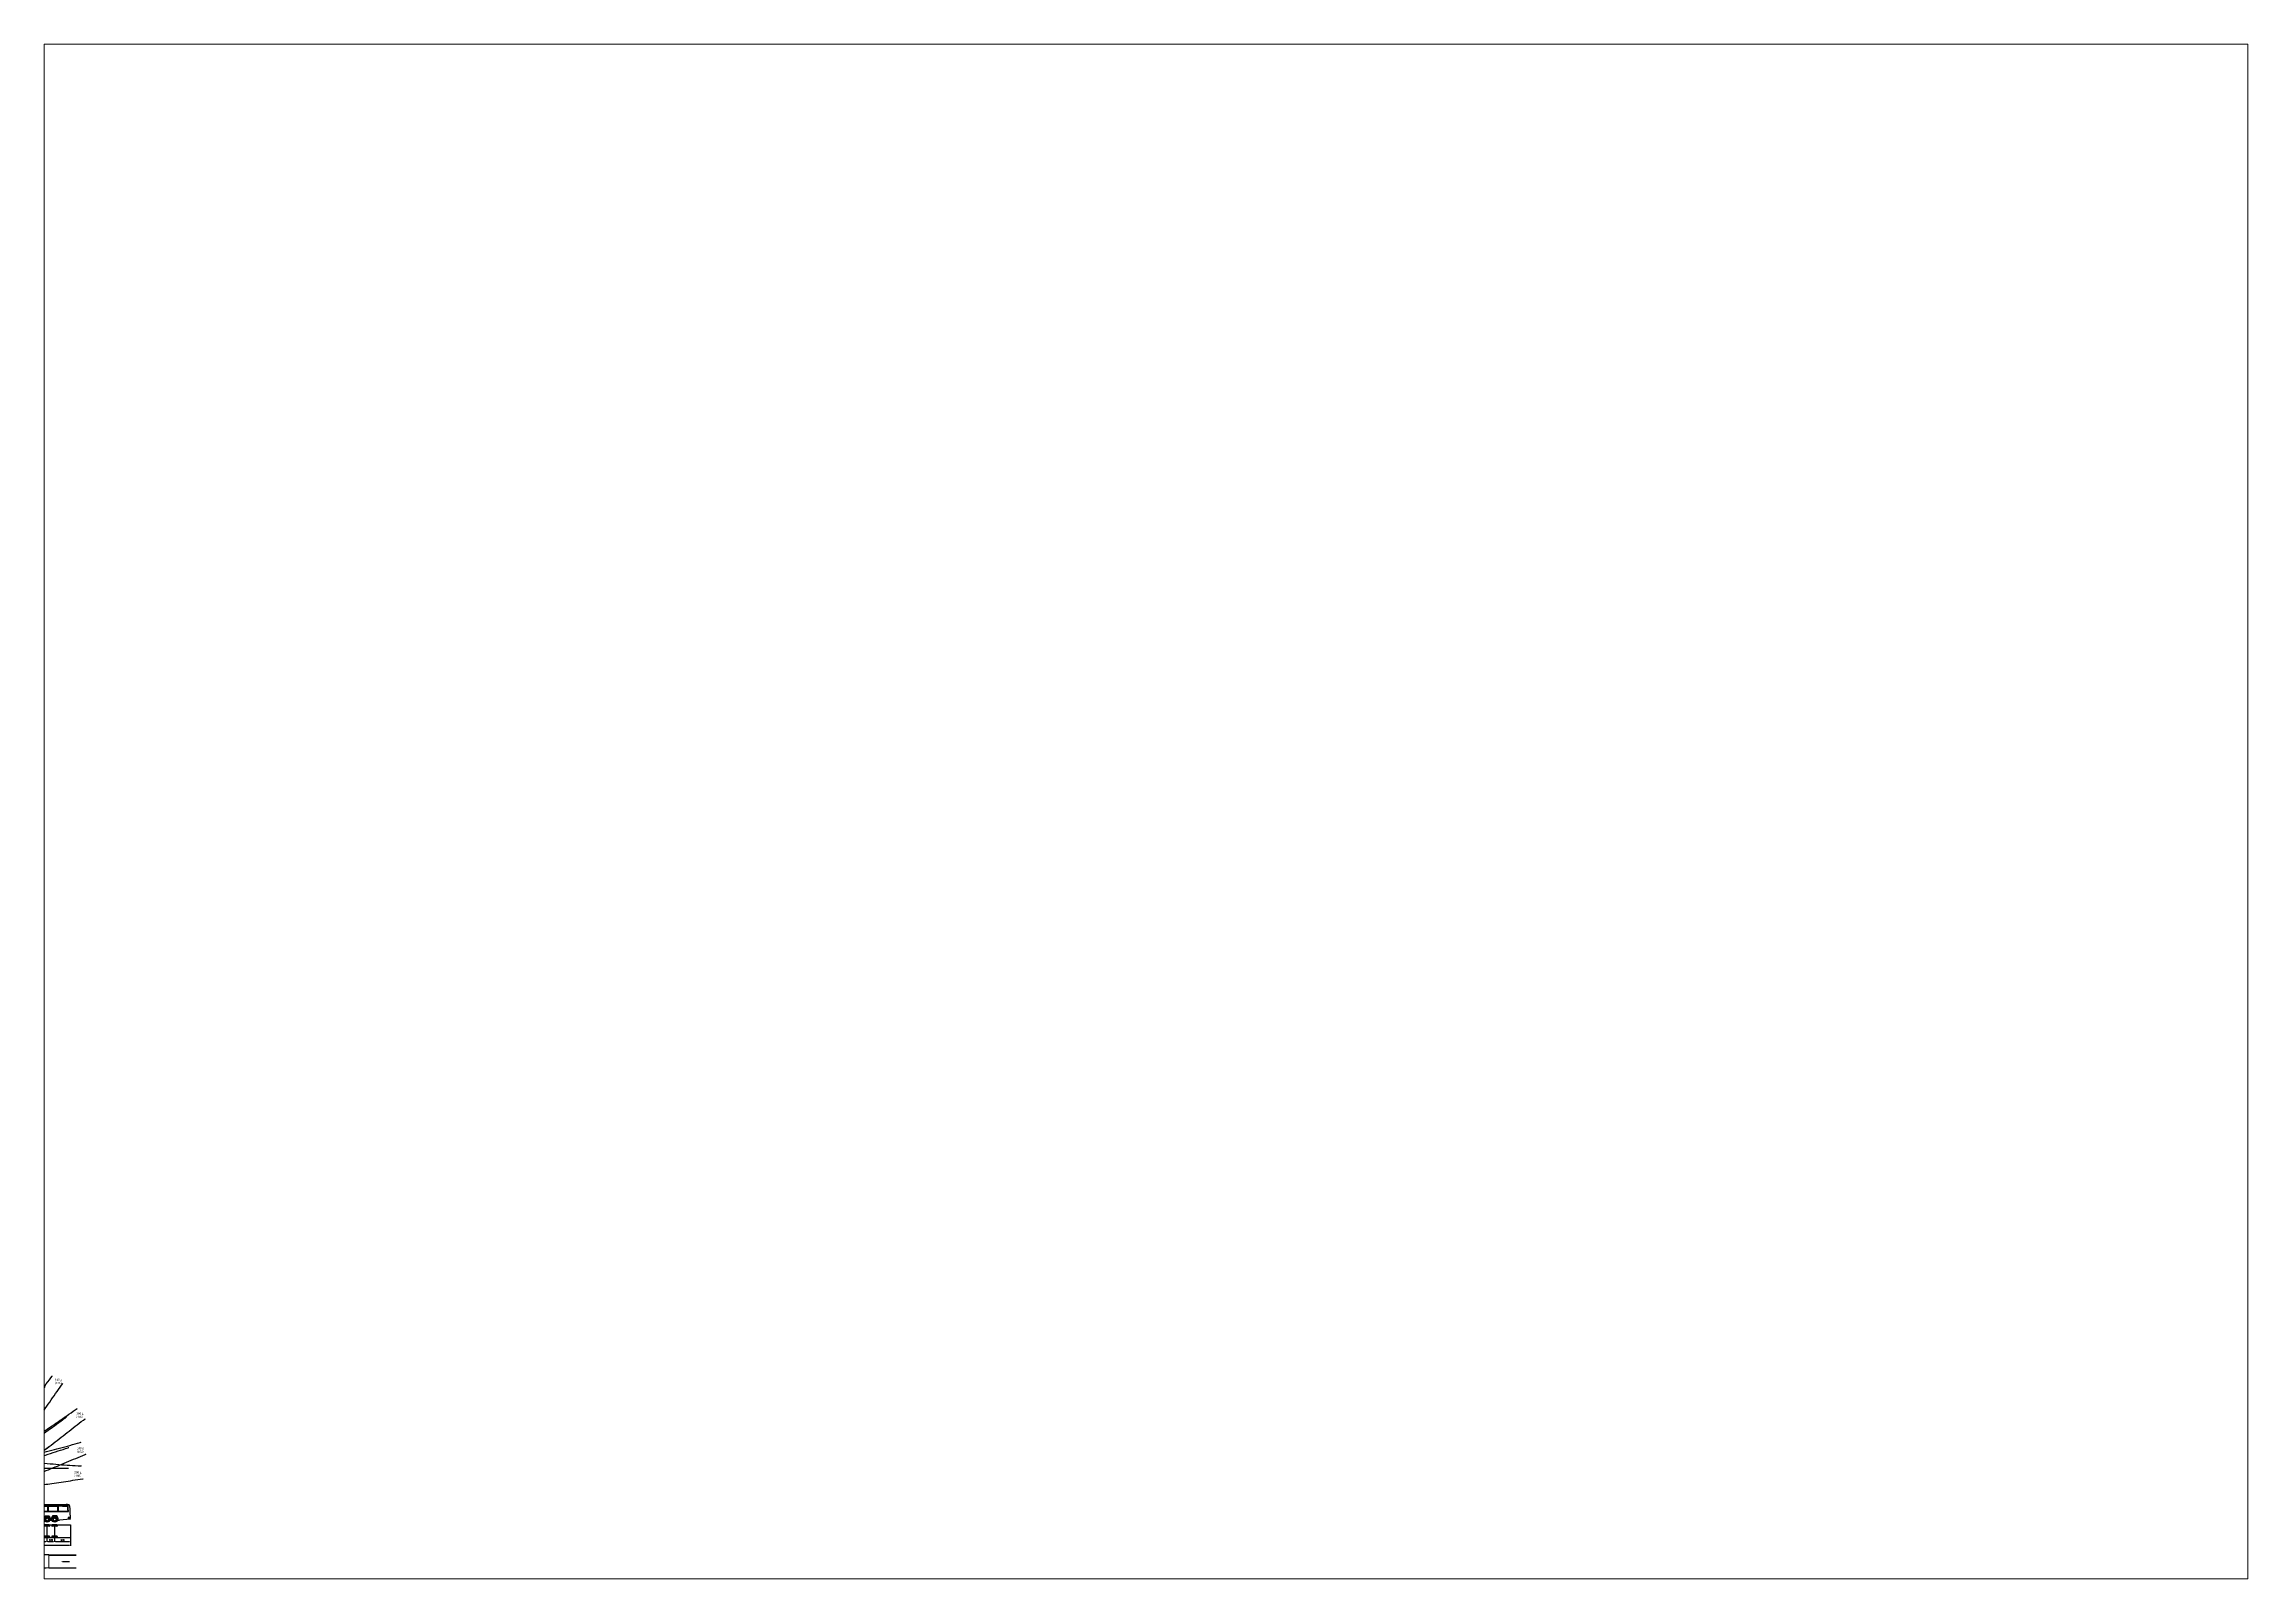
# Paper-space layout 'Layout1' of a CAD drawing. Header units: millimetres. Extents: x 29 to 259, y 20 to 180.
# The model-space entities are those that its viewports show. They can reach past a viewport. Long polylines and large blocks are cut down to what shows.
import ezdxf
from ezdxf import colors
from ezdxf.entities.mleader import LeaderData, LeaderLine
from ezdxf.math import Vec2, Vec3

# ---------------------------------------------------------------- set-up
doc = ezdxf.new("R2010")
doc.units = ezdxf.units.MM
doc.linetypes.add('DASHEDX2', pattern=[1.5, 1, -0.5])
doc.layers.add('Tekst', color=4, linetype='Continuous')
doc.styles.add('BT standard', font='sanss___.ttf')
doc.styles.add('Legend', font='CALIBRI.TTF')
doc.styles.get("Standard").update_dxf_attribs({"font": 'romans'})
doc.dimstyles.new('ISO-25', dxfattribs={"dimtxt": 2.5, "dimasz": 2.5, "dimexe": 1.25, "dimexo": 0.625, "dimtad": 1, "dimtxsty": 'Standard', "dimcen": 2.5, "dimadec": 0, "dimazin": 0, "dimtfac": 1, "dimtmove": 0, "dimatfit": 3, "dimfxl": 1, "dimarcsym": 0})

# ---------------------------------------------------------------- blocks, each defined once
blk = doc.blocks.new('*U3353')
at = {"color": 2, "lineweight": 0}
blk.add_circle((0, 0), 0.0127, dxfattribs=at)
blk = doc.blocks.new('*U3354')
at = {"color": 2, "lineweight": 0}
blk.add_circle((0, 0), 0.0127, dxfattribs=at)
blk = doc.blocks.new('*U3355')
at = {"color": 2, "lineweight": 0}
blk.add_circle((0, 0), 0.0127, dxfattribs=at)
blk = doc.blocks.new('*U3356')
at = {"color": 1, "lineweight": 0}
blk.add_circle((0, 0), 0.0127, dxfattribs=at)
blk = doc.blocks.new('*U3357')
at = {"color": 1, "lineweight": 0}
blk.add_circle((0, 0), 0.0127, dxfattribs=at)
blk = doc.blocks.new('*U3358')
at = {"color": 2, "lineweight": 0}
blk.add_circle((0, 0), 0.0127, dxfattribs=at)
blk = doc.blocks.new('*U3359')
at = {"color": 2, "lineweight": 0}
blk.add_circle((0, 0), 0.0127, dxfattribs=at)
blk = doc.blocks.new('*U3360')
at = {"color": 2, "lineweight": 0}
blk.add_circle((0, 0), 0.0127, dxfattribs=at)
blk = doc.blocks.new('*U3361')
at = {"color": 1, "lineweight": 0}
blk.add_circle((0, 0), 0.0127, dxfattribs=at)
blk = doc.blocks.new('*U3362')
at = {"color": 1, "lineweight": 0}
blk.add_circle((0, 0), 0.0127, dxfattribs=at)
blk = doc.blocks.new('*U3363')
at = {"color": 2, "lineweight": 0}
blk.add_circle((0, 0), 0.0127, dxfattribs=at)
blk = doc.blocks.new('*U3364')
at = {"color": 2, "lineweight": 0}
blk.add_circle((0, 0), 0.0127, dxfattribs=at)
blk = doc.blocks.new('*U3365')
at = {"color": 2, "lineweight": 0}
blk.add_circle((0, 0), 0.0127, dxfattribs=at)
blk = doc.blocks.new('*U3366')
at = {"color": 1, "lineweight": 0}
blk.add_circle((0, 0), 0.0127, dxfattribs=at)
blk = doc.blocks.new('*U3367')
at = {"color": 1, "lineweight": 0}
blk.add_circle((0, 0), 0.0127, dxfattribs=at)
blk = doc.blocks.new('*U3368')
at = {"color": 2, "lineweight": 0}
blk.add_circle((0, 0), 0.0127, dxfattribs=at)
blk = doc.blocks.new('*U3369')
at = {"color": 1, "lineweight": 0}
blk.add_circle((0, 0), 0.0127, dxfattribs=at)
blk = doc.blocks.new('*U3370')
at = {"color": 2, "lineweight": 0}
blk.add_circle((0, 0), 0.0127, dxfattribs=at)
blk = doc.blocks.new('*U3371')
at = {"color": 2, "lineweight": 0}
blk.add_circle((0, 0), 0.0127, dxfattribs=at)
blk = doc.blocks.new('*U3372')
at = {"color": 1, "lineweight": 0}
blk.add_circle((0, 0), 0.0127, dxfattribs=at)
blk = doc.blocks.new('*U3373')
at = {"color": 1, "lineweight": 0}
blk.add_circle((0, 0), 0.0127, dxfattribs=at)
blk = doc.blocks.new('*U3374')
at = {"color": 1, "lineweight": 0}
blk.add_circle((0, 0), 0.0127, dxfattribs=at)
blk = doc.blocks.new('*U3375')
at = {"color": 2, "lineweight": 0}
blk.add_circle((0, 0), 0.0127, dxfattribs=at)
blk = doc.blocks.new('*U3376')
at = {"color": 1, "lineweight": 0}
blk.add_circle((0, 0), 0.0127, dxfattribs=at)
blk = doc.blocks.new('*U3377')
at = {"color": 2, "lineweight": 0}
blk.add_circle((0, 0), 0.0127, dxfattribs=at)
blk = doc.blocks.new('*U3378')
at = {"color": 2, "lineweight": 0}
blk.add_circle((0, 0), 0.0127, dxfattribs=at)
blk = doc.blocks.new('*U3379')
at = {"color": 1, "lineweight": 0}
blk.add_circle((0, 0), 0.0127, dxfattribs=at)
blk = doc.blocks.new('*U3380')
at = {"color": 1, "lineweight": 0}
blk.add_circle((0, 0), 0.0127, dxfattribs=at)
blk = doc.blocks.new('*U3381')
at = {"color": 1, "lineweight": 0}
blk.add_circle((0, 0), 0.0127, dxfattribs=at)
blk = doc.blocks.new('*U3382')
at = {"color": 2, "lineweight": 0}
blk.add_circle((0, 0), 0.0127, dxfattribs=at)
blk = doc.blocks.new('*U3383')
at = {"color": 1, "lineweight": 0}
blk.add_circle((0, 0), 0.0127, dxfattribs=at)
blk = doc.blocks.new('*U3384')
at = {"color": 2, "lineweight": 0}
blk.add_circle((0, 0), 0.0127, dxfattribs=at)
blk = doc.blocks.new('*U3385')
at = {"color": 2, "lineweight": 0}
blk.add_circle((0, 0), 0.0127, dxfattribs=at)
blk = doc.blocks.new('*U3386')
at = {"color": 1, "lineweight": 0}
blk.add_circle((0, 0), 0.0127, dxfattribs=at)
blk = doc.blocks.new('*U3387')
at = {"color": 1, "lineweight": 0}
blk.add_circle((0, 0), 0.0127, dxfattribs=at)
blk = doc.blocks.new('*U3388')
at = {"color": 1, "lineweight": 0}
blk.add_circle((0, 0), 0.0127, dxfattribs=at)
blk = doc.blocks.new('*U3389')
at = {"color": 2, "lineweight": 0}
blk.add_circle((0, 0), 0.0127, dxfattribs=at)
blk = doc.blocks.new('*U3390')
at = {"color": 2, "lineweight": 0}
blk.add_circle((0, 0), 0.0127, dxfattribs=at)
blk = doc.blocks.new('*U3391')
at = {"color": 1, "lineweight": 0}
blk.add_circle((0, 0), 0.0127, dxfattribs=at)
blk = doc.blocks.new('*U3392')
at = {"color": 2, "lineweight": 0}
blk.add_circle((0, 0), 0.0127, dxfattribs=at)
blk = doc.blocks.new('*U3393')
at = {"color": 2, "lineweight": 0}
blk.add_circle((0, 0), 0.0127, dxfattribs=at)
blk = doc.blocks.new('*U3394')
at = {"color": 2, "lineweight": 0}
blk.add_circle((0, 0), 0.0127, dxfattribs=at)
blk = doc.blocks.new('*U3395')
at = {"color": 1, "lineweight": 0}
blk.add_circle((0, 0), 0.0127, dxfattribs=at)
blk = doc.blocks.new('*U3396')
at = {"color": 1, "lineweight": 0}
blk.add_circle((0, 0), 0.0127, dxfattribs=at)
blk = doc.blocks.new('*U3397')
at = {"color": 1, "lineweight": 0}
blk.add_circle((0, 0), 0.0127, dxfattribs=at)
blk = doc.blocks.new('*U3398')
at = {"color": 2, "lineweight": 0}
blk.add_circle((0, 0), 0.0127, dxfattribs=at)
blk = doc.blocks.new('*U3399')
at = {"color": 2, "lineweight": 0}
blk.add_circle((0, 0), 0.0127, dxfattribs=at)
blk = doc.blocks.new('*U3400')
at = {"color": 2, "lineweight": 0}
blk.add_circle((0, 0), 0.0127, dxfattribs=at)
blk = doc.blocks.new('*U3401')
at = {"color": 1, "lineweight": 0}
blk.add_circle((0, 0), 0.0127, dxfattribs=at)
blk = doc.blocks.new('*U3402')
at = {"color": 1, "lineweight": 0}
blk.add_circle((0, 0), 0.0127, dxfattribs=at)
blk = doc.blocks.new('*U3403')
at = {"color": 2, "lineweight": 0}
blk.add_circle((0, 0), 0.0127, dxfattribs=at)
blk = doc.blocks.new('*U3404')
at = {"color": 2, "lineweight": 0}
blk.add_circle((0, 0), 0.0127, dxfattribs=at)
blk = doc.blocks.new('*U3405')
at = {"color": 2, "lineweight": 0}
blk.add_circle((0, 0), 0.0127, dxfattribs=at)
blk = doc.blocks.new('*U3406')
at = {"color": 1, "lineweight": 0}
blk.add_circle((0, 0), 0.0127, dxfattribs=at)
blk = doc.blocks.new('*U3407')
at = {"color": 1, "lineweight": 0}
blk.add_circle((0, 0), 0.0127, dxfattribs=at)
blk = doc.blocks.new('*D3345')
at = {"color": 0, "lineweight": -2, "transparency": 16777216}
for p, q in [((2.61, -0.15), (2.61, -0.84)), ((2.81, -0.74), (8.86, -0.74)), ((9.06, -0.15), (9.06, -0.84))]:
    blk.add_line(p, q, dxfattribs=at)
at = {"color": 0, "transparency": 16777216}
for points in [[(2.81, -0.7), (2.81, -0.77), (2.61, -0.74)], [(8.86, -0.7), (8.86, -0.77), (9.06, -0.74)]]:
    blk.add_solid(points, dxfattribs=at)
at = {"layer": 'Defpoints', "color": 0, "transparency": 16777216}
for p in [(2.61, 0.05), (9.06, 0.05), (9.06, -0.74)]:
    blk.add_point(p, dxfattribs=at)
at = {"color": 0, "transparency": 16777216, "insert": (5.83, -0.49), "char_height": 0.25, "attachment_point": 5}
blk.add_mtext('6,45', dxfattribs=at)
blk = doc.blocks.new('*D3346')
at = {"color": 0, "lineweight": -2, "transparency": 16777216}
for p, q in [((0, -0.2), (0, -1.58)), ((0.2, -1.48), (13.5, -1.48)), ((13.7, -0.2), (13.7, -1.58))]:
    blk.add_line(p, q, dxfattribs=at)
at = {"color": 0, "transparency": 16777216}
for points in [[(0.2, -1.44), (0.2, -1.51), (0, -1.48)], [(13.5, -1.44), (13.5, -1.51), (13.7, -1.48)]]:
    blk.add_solid(points, dxfattribs=at)
at = {"layer": 'Defpoints', "color": 0, "transparency": 16777216}
for p in [(0, 0), (13.7, 0), (13.7, -1.48)]:
    blk.add_point(p, dxfattribs=at)
at = {"color": 0, "transparency": 16777216, "insert": (6.85, -1.23), "char_height": 0.25, "attachment_point": 5}
blk.add_mtext('13,7', dxfattribs=at)
blk = doc.blocks.new('*D3347')
at = {"color": 0, "lineweight": -2, "transparency": 16777216}
for p, q in [((0, -0.2), (0, -0.84)), ((0.2, -0.74), (2.41, -0.74)), ((2.61, -0.15), (2.61, -0.84))]:
    blk.add_line(p, q, dxfattribs=at)
at = {"color": 0, "transparency": 16777216}
for points in [[(0.2, -0.7), (0.2, -0.77), (0, -0.74)], [(2.41, -0.7), (2.41, -0.77), (2.61, -0.74)]]:
    blk.add_solid(points, dxfattribs=at)
at = {"layer": 'Defpoints', "color": 0, "transparency": 16777216}
for p in [(0, 0), (2.61, 0.05), (2.61, -0.74)]:
    blk.add_point(p, dxfattribs=at)
at = {"color": 0, "transparency": 16777216, "insert": (1.3, -0.49), "char_height": 0.25, "attachment_point": 5}
blk.add_mtext('2,61', dxfattribs=at)
blk = doc.blocks.new('*D3348')
at = {"color": 0, "lineweight": -2, "transparency": 16777216}
for p, q in [((-0.2, 2.55), (-0.64, 2.55)), ((-0.2, 0), (-0.64, 0)), ((-0.54, 2.35), (-0.54, 0.2))]:
    blk.add_line(p, q, dxfattribs=at)
at = {"color": 0, "transparency": 16777216}
for points in [[(-0.58, 2.35), (-0.51, 2.35), (-0.54, 2.55)], [(-0.58, 0.2), (-0.51, 0.2), (-0.54, 0)]]:
    blk.add_solid(points, dxfattribs=at)
at = {"layer": 'Defpoints', "color": 0, "transparency": 16777216}
for p in [(-0.54, 0), (0, 2.55), (0, 0)]:
    blk.add_point(p, dxfattribs=at)
at = {"color": 0, "transparency": 16777216, "insert": (-0.79, 1.27), "char_height": 0.25, "attachment_point": 5, "rotation": 90}
blk.add_mtext('2,55', dxfattribs=at)
blk = doc.blocks.new('*D3349')
at = {"color": 0, "lineweight": -2, "transparency": 16777216}
for p, q in [((9.06, -0.15), (9.06, -0.84)), ((9.26, -0.74), (10.35, -0.74)), ((10.55, -0.15), (10.55, -0.84))]:
    blk.add_line(p, q, dxfattribs=at)
at = {"color": 0, "transparency": 16777216}
for points in [[(9.26, -0.7), (9.26, -0.77), (9.06, -0.74)], [(10.35, -0.7), (10.35, -0.77), (10.55, -0.74)]]:
    blk.add_solid(points, dxfattribs=at)
at = {"layer": 'Defpoints', "color": 0, "transparency": 16777216}
for p in [(9.06, 0.05), (10.55, 0.05), (10.55, -0.74)]:
    blk.add_point(p, dxfattribs=at)
at = {"color": 0, "transparency": 16777216, "insert": (9.8, -0.49), "char_height": 0.25, "attachment_point": 5}
blk.add_mtext('1,49', dxfattribs=at)
blk = doc.blocks.new('*D3350')
at = {"color": 0, "lineweight": -2, "transparency": 16777216}
for p, q in [((10.55, -0.15), (10.55, -0.84)), ((10.75, -0.74), (13.5, -0.74)), ((13.7, -0.1), (13.7, -0.84))]:
    blk.add_line(p, q, dxfattribs=at)
at = {"color": 0, "transparency": 16777216}
for points in [[(10.75, -0.7), (10.75, -0.77), (10.55, -0.74)], [(13.5, -0.7), (13.5, -0.77), (13.7, -0.74)]]:
    blk.add_solid(points, dxfattribs=at)
at = {"layer": 'Defpoints', "color": 0, "transparency": 16777216}
for p in [(10.55, 0.05), (13.7, 0.1), (13.7, -0.74)]:
    blk.add_point(p, dxfattribs=at)
at = {"color": 0, "transparency": 16777216, "insert": (12.12, -0.49), "char_height": 0.25, "attachment_point": 5}
blk.add_mtext('3,15', dxfattribs=at)
blk = doc.blocks.new('A$C2AA800D6')
for p, q in [((12.099, 6.224), (11.239, 6.224)), ((0, 2.55), (0, 0)), ((2.102, 2.45), (2.102, 2.296)), ((2.102, 0.254), (2.102, 0.1)), ((3.068, 2.5), (2.152, 2.5)), ((3.068, 2.246), (2.152, 2.246)), ((3.068, 0.304), (2.152, 0.304)), ((3.068, 0.05), (2.152, 0.05)), ((2.61, 2.246), (2.61, 0.304)), ((3.118, 2.45), (3.118, 2.296)), ((3.118, 0.254), (3.118, 0.1)), ((9.228, 2.55), (8.212, 2.55)), ((8.552, 2.45), (8.552, 2.296)), ((8.552, 0.254), (8.552, 0.1)), ((9.518, 2.5), (8.602, 2.5)), ((9.518, 2.246), (8.602, 2.246)), ((9.518, 0.304), (8.602, 0.304)), ((9.518, 0.05), (8.602, 0.05)), ((9.06, 2.246), (9.06, 0.304)), ((9.568, 2.45), (9.568, 2.296)), ((9.568, 0.254), (9.568, 0.1)), ((10.042, 2.45), (10.042, 2.296)), ((10.042, 0.254), (10.042, 0.1)), ((11.008, 2.246), (10.092, 2.246)), ((11.008, 0.304), (10.092, 0.304)), ((11.008, 0.05), (10.092, 0.05)), ((11.018, 2.5), (10.102, 2.5)), ((10.55, 2.246), (10.55, 0.304)), ((11.058, 2.45), (11.058, 2.296)), ((11.058, 0.254), (11.058, 0.1))]:
    blk.add_line(p, q)
at = {"linetype": 'Continuous', "const_width": 0.02}
blk.add_lwpolyline([(0.281, 6.28), (0.445, 6.201), (0.417, 5.992), (0.402, 5.855), (0.393, 5.747), (0.385, 5.653), (0.38, 5.544), (0.374, 5.442), (0.372, 5.35), (0.369, 5.252), (0.368, 5.126), (0.369, 4.347), (0.008, 4.304)], dxfattribs=at)
at = {"linetype": 'Continuous'}
for points in [[(5.425, 6.429), (3.802, 6.429), (2.58, 6.429), (1.701, 6.428), (1.109, 6.427), (0.746, 6.427), (0.555, 6.426), (0.479, 6.425), (0.461, 6.424), (0.453, 6.423), (0.446, 6.422), (0.44, 6.421), (0.434, 6.42), (0.428, 6.419), (0.422, 6.418), (0.417, 6.417), (0.412, 6.417), (0.407, 6.416), (0.402, 6.415), (0.397, 6.414), (0.392, 6.413), (0.387, 6.412), (0.382, 6.411), (0.377, 6.41), (0.373, 6.409), (0.368, 6.408), (0.364, 6.407), (0.359, 6.406), (0.355, 6.405), (0.351, 6.404), (0.348, 6.403), (0.344, 6.402), (0.34, 6.401), (0.337, 6.4), (0.334, 6.399), (0.331, 6.398), (0.328, 6.397), (0.325, 6.396), (0.323, 6.394), (0.32, 6.393), (0.317, 6.391), (0.315, 6.39), (0.312, 6.388), (0.31, 6.385), (0.307, 6.381), (0.304, 6.375), (0.302, 6.368), (0.299, 6.359), (0.295, 6.348), (0.292, 6.334), (0.288, 6.318), (0.284, 6.299), (0.28, 6.279), (0.275, 6.257), (0.271, 6.234), (0.266, 6.21), (0.261, 6.184), (0.256, 6.158), (0.251, 6.132), (0.245, 6.105), (0.24, 6.078), (0.235, 6.051), (0.23, 6.025), (0.224, 5.999), (0.219, 5.974), (0.214, 5.949), (0.21, 5.926), (0.205, 5.903), (0.201, 5.881), (0.197, 5.86), (0.193, 5.839), (0.189, 5.818), (0.185, 5.797), (0.182, 5.777), (0.178, 5.757), (0.175, 5.737), (0.171, 5.716), (0.168, 5.696), (0.164, 5.676), (0.161, 5.655), (0.157, 5.634), (0.153, 5.613), (0.15, 5.592), (0.146, 5.57), (0.142, 5.548), (0.139, 5.526), (0.135, 5.504), (0.131, 5.482), (0.128, 5.46), (0.125, 5.437), (0.122, 5.415), (0.118, 5.392), (0.116, 5.369), (0.113, 5.346), (0.11, 5.322), (0.107, 5.297), (0.104, 5.271), (0.101, 5.244), (0.098, 5.216), (0.095, 5.188), (0.091, 5.158), (0.088, 5.128), (0.085, 5.098), (0.082, 5.067), (0.078, 5.035), (0.075, 5.003), (0.071, 4.972), (0.068, 4.94), (0.065, 4.908), (0.062, 4.877), (0.058, 4.846), (0.056, 4.816), (0.053, 4.786), (0.05, 4.758), (0.048, 4.73), (0.046, 4.702), (0.044, 4.675), (0.042, 4.647), (0.04, 4.619), (0.037, 4.59), (0.035, 4.559), (0.033, 4.528), (0.031, 4.495), (0.029, 4.462), (0.027, 4.429), (0.024, 4.397), (0.022, 4.365), (0.021, 4.336), (0.019, 4.309)], [(0.405, 3.433), (0.403, 5.125), (0.404, 5.251), (0.407, 5.349), (0.409, 5.441), (0.415, 5.543), (0.42, 5.65), (0.428, 5.744), (0.437, 5.851), (0.451, 5.988), (0.483, 6.219), (0.295, 6.309)], [(0.542, 6.278), (0.313, 6.388)], [(0.454, 4.431), (0.454, 5.125), (0.454, 5.25), (0.457, 5.348), (0.46, 5.439), (0.466, 5.54), (0.471, 5.647), (0.478, 5.74), (0.487, 5.847), (0.501, 5.982), (0.542, 6.278)], [(0.454, 3.433), (0.454, 4.431)], [(0.534, 6.224), (11.239, 6.224)], [(0.542, 6.278), (13.139, 6.278)], [(1.153, 4.431), (7.379, 4.431)], [(1.232, 4.554), (7.379, 4.554)], [(1.464, 4.554), (1.464, 6.224)], [(3.341, 4.554), (3.341, 6.224)], [(3.44, 4.554), (3.44, 6.224)], [(5.309, 4.554), (5.309, 6.224)], [(5.416, 4.554), (5.416, 6.224)], [(5.465, 6.483), (5.451, 6.429), (5.462, 6.397), (5.486, 6.37)], [(5.486, 6.53), (5.486, 6.37), (6.189, 6.37)], [(6.189, 6.53), (6.189, 6.371)], [(6.201, 6.486), (6.215, 6.429), (6.212, 6.395), (6.189, 6.371)], [(9.452, 6.449), (6.234, 6.45)], [(7.281, 4.554), (7.281, 6.224)], [(7.379, 4.431), (7.379, 6.224)], [(7.379, 5.222), (13.204, 5.222)], [(7.379, 5.146), (13.275, 5.146)], [(9.246, 5.222), (9.246, 6.224)], [(9.344, 5.222), (9.344, 6.224)], [(13.171, 6.449), (9.452, 6.449)], [(11.211, 5.222), (11.211, 6.224)], [(11.309, 5.222), (11.309, 6.224)], [(12.099, 6.224), (13.146, 6.224)], [(12.856, 6.449), (12.856, 6.549), (12.704, 6.449)], [(13.172, 6.449), (13.118, 6.498), (12.868, 6.498), (12.868, 6.449)], [(13.118, 6.498), (13.118, 6.449)], [(13.202, 5.146), (13.206, 5.308), (13.195, 5.42), (13.194, 5.54), (13.187, 5.664), (13.184, 5.772), (13.179, 5.881), (13.166, 6.009), (13.164, 6.098), (13.154, 6.149), (13.145, 6.238), (13.135, 6.313), (13.121, 6.442)], [(13.229, 5.146), (13.233, 5.309), (13.221, 5.421), (13.22, 5.541), (13.214, 5.665), (13.21, 5.773), (13.205, 5.883), (13.193, 6.011), (13.19, 6.1), (13.18, 6.153), (13.171, 6.241), (13.161, 6.316), (13.147, 6.444)], [(13.666, 3.631), (13.664, 3.677), (13.316, 3.674), (13.316, 3.713), (13.67, 3.712), (13.67, 3.754), (13.643, 3.758), (13.643, 3.92), (13.663, 3.926), (13.663, 3.991), (13.659, 4.924), (13.653, 5.103), (13.646, 5.314), (13.641, 5.483), (13.626, 5.639), (13.612, 5.795), (13.591, 5.933), (13.561, 6.088), (13.534, 6.207), (13.513, 6.307), (13.487, 6.368), (13.456, 6.408), (13.422, 6.438), (13.399, 6.447), (13.362, 6.448), (13.171, 6.449)], [(13.272, 5.146), (13.276, 5.311), (13.265, 5.423), (13.264, 5.542), (13.257, 5.667), (13.254, 5.775), (13.249, 5.886), (13.236, 6.013), (13.234, 6.105), (13.223, 6.16), (13.214, 6.246), (13.204, 6.321), (13.191, 6.449)], [(0.008, 3.638), (0.053, 3.496), (0.069, 3.491), (0.071, 3.618), (0.058, 3.611), (0.069, 3.491), (0.078, 3.472), (0.111, 3.466), (0.119, 3.481), (0.082, 3.577)], [(0.019, 4.309), (0.013, 4.195)], [(0.013, 3.746), (0.013, 3.712)], [(0.116, 4.08), (0.116, 3.951)], [(0.119, 3.481), (0.405, 3.433), (1.933, 3.433)], [(0.339, 3.444), (0.339, 3.936)], [(0.351, 3.442), (0.351, 3.936)], [(0.364, 3.439), (0.364, 3.936)], [(0.379, 3.437), (0.379, 3.936)], [(1.878, 3.433), (1.878, 3.579), (1.884, 3.675), (1.9, 3.785), (1.915, 3.875), (1.938, 3.951), (1.975, 4.037), (2.007, 4.107), (2.041, 4.158), (2.079, 4.211), (2.092, 4.232), (2.11, 4.25), (2.167, 4.275), (2.893, 4.286), (2.926, 4.277), (2.954, 4.264), (2.979, 4.238), (3.013, 4.202), (3.042, 4.165), (3.065, 4.121), (3.093, 4.076), (3.117, 4.033), (3.136, 3.985), (3.158, 3.926), (3.173, 3.873), (3.183, 3.819), (3.192, 3.78), (3.196, 3.734), (3.2, 3.672), (3.201, 3.609), (3.203, 3.551), (3.204, 3.433)], [(1.933, 3.433), (1.93, 3.594), (1.931, 3.67), (1.942, 3.733), (1.952, 3.79), (1.965, 3.836), (1.982, 3.882), (2.008, 3.945), (2.039, 4.005), (2.074, 4.052), (2.113, 4.098), (2.164, 4.149), (2.209, 4.178), (2.264, 4.204), (2.327, 4.217), (2.387, 4.222), (2.451, 4.226), (2.506, 4.23), (2.592, 4.23), (2.654, 4.231), (2.71, 4.225), (2.763, 4.221), (2.82, 4.21), (2.872, 4.192), (2.912, 4.16), (2.946, 4.133), (2.97, 4.103), (2.999, 4.071), (3.025, 4.043), (3.054, 3.995), (3.076, 3.955), (3.099, 3.912), (3.111, 3.875), (3.123, 3.828), (3.134, 3.786), (3.145, 3.739), (3.148, 3.68), (3.151, 3.432)], [(3.151, 3.432), (8.513, 3.433)], [(9.731, 3.433), (9.733, 3.61), (9.731, 3.686), (9.719, 3.749), (9.708, 3.806), (9.694, 3.852), (9.676, 3.897), (9.65, 3.96), (9.618, 4.02), (9.583, 4.067), (9.543, 4.112), (9.491, 4.162), (9.446, 4.191), (9.391, 4.216), (9.328, 4.228), (9.267, 4.232), (9.204, 4.235), (9.148, 4.239), (9.062, 4.238), (9.001, 4.237), (8.945, 4.231), (8.891, 4.226), (8.835, 4.214), (8.783, 4.196), (8.744, 4.164), (8.71, 4.136), (8.686, 4.106), (8.657, 4.074), (8.632, 4.045), (8.603, 3.997), (8.582, 3.957), (8.56, 3.913), (8.548, 3.876), (8.536, 3.829), (8.526, 3.787), (8.516, 3.74), (8.513, 3.68), (8.513, 3.433)], [(9.731, 3.433), (9.912, 3.433)], [(9.862, 3.433), (10.003, 3.433)], [(11.277, 3.433), (11.274, 3.595), (11.267, 3.692), (11.25, 3.801), (11.234, 3.891), (11.21, 3.967), (11.172, 4.052), (11.139, 4.122), (11.104, 4.172), (11.066, 4.225), (11.052, 4.245), (11.034, 4.264), (10.977, 4.288), (10.251, 4.29), (10.218, 4.281), (10.19, 4.267), (10.165, 4.241), (10.132, 4.204), (10.103, 4.167), (10.081, 4.122), (10.053, 4.077), (10.03, 4.034), (10.011, 3.985), (9.99, 3.927), (9.976, 3.873), (9.967, 3.819), (9.958, 3.78), (9.954, 3.734), (9.952, 3.672), (9.952, 3.609), (9.95, 3.551), (9.95, 3.433)], [(11.221, 3.433), (11.223, 3.61), (11.221, 3.686), (11.209, 3.749), (11.198, 3.806), (11.184, 3.852), (11.166, 3.897), (11.14, 3.96), (11.108, 4.02), (11.073, 4.067), (11.033, 4.112), (10.981, 4.162), (10.936, 4.191), (10.881, 4.216), (10.818, 4.228), (10.757, 4.232), (10.694, 4.235), (10.638, 4.239), (10.552, 4.238), (10.491, 4.237), (10.435, 4.231), (10.381, 4.226), (10.325, 4.214), (10.273, 4.196), (10.234, 4.164), (10.2, 4.136), (10.176, 4.106), (10.147, 4.074), (10.122, 4.045), (10.093, 3.997), (10.072, 3.957), (10.05, 3.913), (10.038, 3.876), (10.026, 3.829), (10.016, 3.787), (10.006, 3.74), (10.003, 3.68), (10.003, 3.433)], [(11.221, 3.433), (11.539, 3.433)], [(13.666, 3.631), (11.539, 3.433)], [(13.663, 3.963), (13.242, 3.962)], [(13.242, 3.962), (13.248, 3.592)], [(13.293, 3.963), (13.299, 3.597)]]:
    blk.add_lwpolyline(points, dxfattribs=at)
at = {"linetype": 'Continuous', "const_width": 0.02}
blk.add_lwpolyline([(0.558, 4.353), (1.232, 4.441), (1.232, 5.982), (0.606, 5.982), (0.604, 5.969), (0.59, 5.837), (0.581, 5.731), (0.574, 5.641), (0.569, 5.534), (0.563, 5.434), (0.561, 5.345), (0.558, 5.249), (0.557, 5.125)], close=True, dxfattribs=at)
at = {"linetype": 'Continuous'}
for points in [[(3.349, 6.429), (3.349, 6.449, 0.4142136), (3.339, 6.459), (2.561, 6.459, 0.4142136), (2.551, 6.449), (2.551, 6.429)], [(2.561, 6.459, -0.1073602), (3.34, 6.459, -0.1073602)], [(9.257, 6.449), (9.257, 6.469, 0.4142136), (9.247, 6.479), (8.469, 6.479, 0.4142136), (8.459, 6.469), (8.459, 6.449)], [(8.469, 6.479, -0.1073602), (9.248, 6.479, -0.1073602)], [(0.379, 4.295), (0.379, 4.215, -0.4142136), (0.359, 4.195), (0.016, 4.195, 0.4142136), (0, 4.179), (0, 4.095), (0.359, 4.095, -0.4142136), (0.379, 4.075), (0.379, 3.936), (0.06, 3.936)], [(0.06, 3.868), (0, 3.868), (0, 4.08), (0.344, 4.08, -0.4142136), (0.364, 4.06), (0.364, 3.951), (0.06, 3.951), (0.06, 3.856)], [(0.276, 3.856), (0, 3.856), (0, 3.766, 0.4142136), (0.02, 3.746), (0.339, 3.746)], [(0.302, 3.638), (0.008, 3.638), (0, 3.652), (0, 3.692, -0.4142136), (0.02, 3.712), (0.339, 3.712)], [(0, 3.652), (0.283, 3.652, -0.3598336), (0.303, 3.636), (0.339, 3.444)], [(0.116, 4.054), (0.2, 4.054, -0.4142136), (0.216, 4.038), (0.216, 3.99, -0.4142136), (0.2, 3.974), (0.116, 3.974)], [(1.897, 3.433), (1.898, 3.568), (1.902, 3.616), (1.905, 3.661), (1.908, 3.705), (1.92, 3.761), (1.928, 3.821), (1.942, 3.871), (1.962, 3.925), (1.982, 3.969), (2.013, 4.024), (2.037, 4.066), (2.076, 4.122), (2.11, 4.161), (2.14, 4.193), (2.179, 4.218, -0.142638), (2.243, 4.237), (2.824, 4.245, -0.14119), (2.888, 4.227), (2.936, 4.197), (2.974, 4.161), (3.004, 4.127), (3.032, 4.092), (3.059, 4.052), (3.08, 4.015), (3.1, 3.977), (3.119, 3.93), (3.139, 3.879), (3.151, 3.835), (3.16, 3.79), (3.169, 3.746), (3.175, 3.712), (3.18, 3.677), (3.183, 3.432)], [(9.767, 3.433), (9.765, 3.584), (9.76, 3.632), (9.757, 3.677), (9.753, 3.721), (9.74, 3.777), (9.731, 3.837), (9.716, 3.887), (9.697, 3.941), (9.676, 3.984), (9.644, 4.039), (9.619, 4.081), (9.58, 4.136), (9.545, 4.175), (9.514, 4.206), (9.476, 4.231, 0.142638), (9.411, 4.249), (8.831, 4.249, 0.14119), (8.767, 4.231), (8.719, 4.201), (8.681, 4.163), (8.652, 4.129), (8.624, 4.094), (8.598, 4.054), (8.577, 4.017), (8.558, 3.979), (8.539, 3.931), (8.52, 3.88), (8.508, 3.836), (8.5, 3.791), (8.492, 3.746), (8.486, 3.713), (8.481, 3.677), (8.481, 3.433)], [(11.257, 3.433), (11.255, 3.584), (11.25, 3.632), (11.247, 3.677), (11.243, 3.721), (11.23, 3.777), (11.221, 3.837), (11.206, 3.887), (11.187, 3.941), (11.166, 3.984), (11.134, 4.039), (11.109, 4.081), (11.07, 4.136), (11.035, 4.175), (11.004, 4.206), (10.966, 4.231, 0.142638), (10.901, 4.249), (10.321, 4.249, 0.14119), (10.257, 4.231), (10.209, 4.201), (10.171, 4.163), (10.142, 4.129), (10.114, 4.094), (10.088, 4.054), (10.067, 4.017), (10.048, 3.979), (10.029, 3.931), (10.01, 3.88), (9.998, 3.836), (9.99, 3.791), (9.982, 3.746), (9.976, 3.713), (9.971, 3.677), (9.971, 3.433)]]:
    blk.add_lwpolyline(points, format="xyb", dxfattribs=at)
for points in [[(5.424, 6.451), (5.443, 6.482), (5.465, 6.483), (5.486, 6.53), (6.189, 6.53), (6.201, 6.486), (6.219, 6.486), (6.234, 6.45), (6.234, 6.352), (5.425, 6.35)], [(6.163, 6.494), (6.163, 6.394), (5.505, 6.394), (5.505, 6.494)], [(13.629, 3.811), (13.314, 3.811), (13.314, 3.846), (13.627, 3.846)]]:
    blk.add_lwpolyline(points, close=True, dxfattribs=at)
blk.add_lwpolyline([(0, 2.55), (13.7, 2.55), (13.7, 0), (0, 0)], close=True)
for points in [[(0.04, 4.059), (0.028, 4.058, 0.4084588), (0.02, 4.05), (0.019, 3.901, 0.4198283), (0.028, 3.892), (0.041, 3.893, 0.4129347), (0.049, 3.901), (0.049, 4.05, 0.4156566)], [(0.351, 4.039), (0.351, 3.991, -0.4142136), (0.335, 3.975), (0.247, 3.975, -0.4142136), (0.231, 3.991), (0.231, 4.039, -0.4142136), (0.247, 4.055), (0.335, 4.055, -0.4142136)]]:
    blk.add_lwpolyline(points, format="xyb", close=True, dxfattribs=at)
for centre, radius in [((2.538, 3.58), 0.519), ((2.538, 3.58), 0.479), ((2.538, 3.58), 0.28), ((9.111, 3.578), 0.519), ((9.111, 3.578), 0.479), ((9.111, 3.578), 0.28), ((10.601, 3.578), 0.519), ((10.601, 3.578), 0.479), ((10.601, 3.578), 0.28)]:
    blk.add_circle(centre, radius, dxfattribs=at)
for centre, start, end in [((2.152, 2.45), 90, 180), ((2.152, 2.296), 180, 270), ((2.152, 0.254), 90, 180), ((2.152, 0.1), 180, 270), ((3.068, 2.45), 0, 90), ((3.068, 2.296), 270, 0), ((3.068, 0.254), 0, 90), ((3.068, 0.1), 270, 0), ((8.602, 2.45), 90, 180), ((8.602, 2.296), 180, 270), ((8.602, 0.254), 90, 180), ((8.602, 0.1), 180, 270), ((9.518, 2.45), 0, 90), ((9.518, 2.296), 270, 0), ((9.518, 0.254), 0, 90), ((9.518, 0.1), 270, 0), ((10.092, 2.45), 90, 180), ((10.092, 2.296), 180, 270), ((10.092, 0.254), 90, 180), ((10.092, 0.1), 180, 270), ((11.008, 2.45), 0, 90), ((11.008, 2.296), 270, 0), ((11.008, 0.254), 0, 90), ((11.008, 0.1), 270, 0)]:
    blk.add_arc(centre, 0.05, start, end)
dim = blk.add_linear_dim(base=(-0.544, 0), p1=(0, 2.55), p2=(0, 0), angle=270, dimstyle='ISO-25', override={"dimtxt": 0.25, "dimasz": 0.2, "dimexe": 0.1, "dimexo": 0.2, "dimgap": 0.1})
dim.commit()
dim.dimension.update_dxf_attribs({"geometry": '*D3348', "text_midpoint": (-0.793, 1.275)})
for base, p1, p2, picture, middle in [((2.61, -0.738), (0, 0), (2.61, 0.05), '*D3347', (1.305, -0.489)), ((13.7, -1.477), (0, 0), (13.7, 0), '*D3346', (6.85, -1.228)), ((9.06, -0.738), (2.61, 0.05), (9.06, 0.05), '*D3345', (5.835, -0.489)), ((10.55, -0.738), (9.06, 0.05), (10.55, 0.05), '*D3349', (9.805, -0.489)), ((13.7, -0.737), (10.55, 0.05), (13.7, 0.1), '*D3350', (12.125, -0.488))]:
    dim = blk.add_linear_dim(base=base, p1=p1, p2=p2, dimstyle='ISO-25', override={"dimtxt": 0.25, "dimasz": 0.2, "dimexe": 0.1, "dimexo": 0.2, "dimgap": 0.1})
    dim.commit()
    dim.dimension.update_dxf_attribs({"geometry": picture, "text_midpoint": middle})
blk = doc.blocks.new('signatur')
at = {"color": 1, "linetype": 'Continuous', "ltscale": 1.524, "flags": 128}
for points in [[(875.57, 75.73), (875.57, 76.11), (875.58, 76.62), (875.58, 77.13), (875.58, 77.64), (875.58, 78.15), (875.58, 78.66), (875.58, 79.17), (875.58, 79.68), (875.59, 79.72)], [(878.26, 75.73), (878.24, 76.15), (878.23, 76.66), (878.21, 77.17), (878.2, 77.67), (878.19, 78.18), (878.17, 78.68), (878.16, 79.19), (878.16, 79.7), (878.16, 79.72)]]:
    blk.add_lwpolyline(points, dxfattribs=at)
at = {"color": 2, "linetype": 'DASHEDX2', "ltscale": 1.524, "flags": 128}
for points in [[(875.77, 75.73), (875.77, 75.73), (875.77, 76.24), (875.77, 76.75), (875.77, 77.26), (875.77, 77.77), (875.77, 78.28), (875.77, 78.78), (875.77, 79.29), (875.77, 79.72)], [(877.97, 75.73), (877.97, 75.73), (877.97, 76.24), (877.97, 76.75), (877.97, 77.26), (877.97, 77.77), (877.97, 78.28), (877.97, 78.78), (877.97, 79.29), (877.97, 79.72)]]:
    blk.add_lwpolyline(points, dxfattribs=at)
at = {"layer": 'Tekst', "insert": (876.39, 80.96), "char_height": 0.4, "attachment_point": 1, "style": 'Legend'}
blk.add_mtext_dynamic_manual_height_columns('100 g \\P(90)', width=2.4215, gutter_width=12.5, heights=[0], dxfattribs=at)
ml = blk.add_multileader_mtext('Standard')
ml.set_content('', color=256)
ml.set_leader_properties(lineweight=9)
ml.build(insert=Vec2(0, 0))
ml.multileader.update_dxf_attribs({"text_right_attachment_type": 6, "dogleg_length": 0.1, "arrow_head_size": 0.4})
ctx = ml.context
ctx.base_point, ctx.char_height, ctx.arrow_head_size, ctx.landing_gap_size, ctx.plane_origin = Vec3(874.05, 79.09), 0.6, 0.4, 0.09, Vec3(875.58, 78.79)
ctx.right_attachment, ctx.text_align_type = 6, 2
notes = []
notes.append((ctx, [(0, (1, 1, 0), (874.33, 78.79), (-1, 0), 0.1, [(0, [(875.58, 78.79)], 0, [])])]))
ctx.mtext.insert, ctx.mtext.alignment, ctx.mtext.flow_direction = Vec3(874.14, 79.39), 3, 5
ml = blk.add_multileader_mtext('Standard')
ml.set_content('Arealbehov', color=256, style='BT standard')
ml.set_leader_properties(lineweight=9)
ml.build(insert=Vec2(0, 0))
ml.multileader.update_dxf_attribs({"text_right_attachment_type": 6, "dogleg_length": 0.1, "arrow_head_size": 0.4})
ctx = ml.context
ctx.base_point, ctx.char_height, ctx.arrow_head_size, ctx.landing_gap_size, ctx.plane_origin = Vec3(879.58, 78.78), 0.4, 0.4, 0.09, Vec3(878.12, 78.78)
ctx.right_attachment = 6
notes.append((ctx, [(0, (1, 1, 0), (879.53, 78.78), (1, 0), 0.0548, [(0, [(878.17, 78.79)], 0, [])])]))
ctx.mtext.insert, ctx.mtext.flow_direction = Vec3(879.67, 78.99), 5
ml = blk.add_multileader_mtext('Standard')
ml.set_content('', color=256)
ml.set_leader_properties(lineweight=9)
ml.build(insert=Vec2(0, 0))
ml.multileader.update_dxf_attribs({"text_right_attachment_type": 6, "dogleg_length": 0.1, "arrow_head_size": 0.4})
ctx = ml.context
ctx.base_point, ctx.char_height, ctx.arrow_head_size, ctx.landing_gap_size, ctx.plane_origin = Vec3(874.24, 77.43), 0.6, 0.4, 0.09, Vec3(875.77, 77.13)
ctx.right_attachment, ctx.text_align_type = 6, 2
notes.append((ctx, [(0, (1, 1, 0), (874.52, 77.13), (-1, 0), 0.1, [(0, [(875.77, 77.13)], 0, [])])]))
ctx.mtext.insert, ctx.mtext.alignment, ctx.mtext.flow_direction = Vec3(874.33, 77.73), 3, 5
ml = blk.add_multileader_mtext('Standard')
ml.set_content('Sporareal', color=256, style='BT standard')
ml.set_leader_properties(lineweight=9)
ml.build(insert=Vec2(0, 0))
ml.multileader.update_dxf_attribs({"text_right_attachment_type": 6, "dogleg_length": 0.1, "arrow_head_size": 0.4})
ctx = ml.context
ctx.base_point, ctx.char_height, ctx.arrow_head_size, ctx.landing_gap_size, ctx.plane_origin = Vec3(879.43, 77.13), 0.4, 0.4, 0.09, Vec3(877.93, 77.13)
ctx.right_attachment = 6
notes.append((ctx, [(0, (1, 1, 0), (879.33, 77.13), (1, 0), 0.1, [(0, [(877.97, 77.13)], 0, [])])]))
ctx.mtext.insert, ctx.mtext.flow_direction = Vec3(879.52, 77.39), 5
for ctx, leaders in notes:
    for number, flags, end, landing, length, lines in leaders:
        leader = LeaderData()
        leader.index, (leader.has_last_leader_line, leader.has_dogleg_vector, leader.attachment_direction) = number, flags
        leader.last_leader_point, leader.dogleg_vector, leader.dogleg_length = Vec3(end), Vec3(landing), length
        for number, points, colour, breaks in lines:
            line = LeaderLine()
            line.index, line.vertices, line.color, line.breaks = number, Vec3.list(points), colors.encode_raw_color(colour), breaks
            leader.lines.append(line)
        ctx.leaders.append(leader)
blk = doc.blocks.new('BUS 13 B')
at = {"color": 5, "linetype": 'Continuous', "ltscale": 1.524, "flags": 128}
for points in [[(-25.12, 9.44), (-25.25, 10.02), (-25.37, 10.59), (-25.49, 11.15), (-25.62, 11.71), (-25.74, 12.26), (-25.86, 12.81), (-25.99, 13.35), (-26.12, 13.88), (-26.25, 14.41), (-26.38, 14.94), (-26.51, 15.46), (-26.64, 15.98), (-26.77, 16.5), (-26.91, 17.01), (-27.04, 17.52), (-27.18, 18.03), (-27.32, 18.54), (-27.46, 19.05), (-27.6, 19.55), (-27.74, 20.05), (-27.89, 20.55), (-28.03, 21.05), (-28.18, 21.55), (-28.32, 22.05), (-28.47, 22.54), (-28.62, 23.04), (-28.77, 23.53), (-28.91, 24.03), (-29.06, 24.52), (-29.21, 25.01), (-29.36, 25.5), (-29.52, 25.99), (-29.67, 26.48), (-29.82, 26.97), (-29.97, 27.46), (-30.12, 27.95), (-30.28, 28.44), (-30.43, 28.93), (-30.58, 29.42), (-30.74, 29.91), (-30.89, 30.39), (-31.05, 30.88), (-31.2, 31.37), (-31.36, 31.85), (-31.51, 32.34), (-31.67, 32.83), (-31.82, 33.31), (-31.98, 33.8), (-32.13, 34.29), (-32.29, 34.77), (-32.44, 35.26), (-32.6, 35.74), (-32.76, 36.23), (-32.85, 36.52)], [(-5.42, -0.05), (-6.47, -0.12), (-7.53, -0.27), (-8.62, -0.52), (-9.74, -0.8), (-10.92, -1.03), (-12.11, -1.12), (-13.26, -1.02), (-14.33, -0.77), (-15.21, -0.41), (-15.96, -0.05), (-17.01, -0.05), (-18.06, -0.05), (-19.12, -0.05), (-19.12, -0.05), (-20.15, 0.09), (-21.16, 0.51), (-22.1, 1.22), (-22.88, 2.2), (-23.49, 3.34), (-23.98, 4.55), (-24.33, 5.8), (-24.61, 7.05), (-24.87, 8.27), (-25.12, 9.44)]]:
    blk.add_lwpolyline(points, dxfattribs=at)
at = {"color": 1, "linetype": 'Continuous', "ltscale": 1.524, "flags": 128}
for points in [[(-21.64, 12.49), (-21.81, 12.87), (-21.98, 13.26), (-22.15, 13.66), (-22.32, 14.07), (-22.49, 14.48), (-22.66, 14.91), (-22.83, 15.33), (-23, 15.77), (-23.17, 16.21), (-23.34, 16.65), (-23.51, 17.09), (-23.68, 17.54), (-23.85, 18), (-24.02, 18.45), (-24.19, 18.91), (-24.36, 19.37), (-24.52, 19.84), (-24.69, 20.3), (-24.85, 20.77), (-25.02, 21.23), (-25.18, 21.7), (-25.35, 22.17), (-25.51, 22.65), (-25.67, 23.12), (-25.84, 23.59), (-26, 24.07), (-26.16, 24.54), (-26.32, 25.02), (-26.49, 25.5), (-26.65, 25.97), (-26.81, 26.45), (-26.97, 26.93), (-27.13, 27.41), (-27.29, 27.89), (-27.45, 28.37), (-27.61, 28.85), (-27.77, 29.33), (-27.93, 29.81), (-28.09, 30.29), (-28.25, 30.77), (-28.41, 31.25), (-28.57, 31.73), (-28.73, 32.22), (-28.89, 32.7), (-29.05, 33.18), (-29.21, 33.66), (-29.37, 34.14), (-29.53, 34.62), (-29.69, 35.11), (-29.85, 35.59), (-30.01, 36.07), (-30.17, 36.55), (-30.33, 37.04), (-30.43, 37.33)], [(-24.65, 8.64), (-24.65, 9.03), (-24.61, 9.68), (-24.55, 10.32), (-24.49, 10.95), (-24.42, 11.58), (-24.36, 12.19), (-24.29, 12.8), (-24.23, 13.39), (-24.17, 13.98), (-24.11, 14.56), (-24.05, 15.13), (-24, 15.7), (-23.95, 16.26), (-23.9, 16.82), (-23.85, 17.37), (-23.81, 17.92), (-23.76, 18.46), (-23.72, 19), (-23.69, 19.54), (-23.65, 20.08), (-23.62, 20.61), (-23.59, 21.14), (-23.56, 21.67), (-23.53, 22.2), (-23.51, 22.73), (-23.49, 23.25), (-23.46, 23.77), (-23.44, 24.29), (-23.43, 24.82), (-23.41, 25.34), (-23.39, 25.85), (-23.38, 26.37), (-23.36, 26.89), (-23.35, 27.41), (-23.34, 27.92), (-23.33, 28.44), (-23.32, 28.95), (-23.31, 29.47), (-23.3, 29.98), (-23.29, 30.5), (-23.28, 31.01), (-23.28, 31.52), (-23.27, 32.03), (-23.27, 32.55), (-23.26, 33.06), (-23.25, 33.57), (-23.25, 34.08), (-23.25, 34.59), (-23.24, 35.11), (-23.24, 35.62), (-23.23, 36.13), (-23.23, 36.64), (-23.23, 37.15), (-23.23, 37.66)], [(-24.61, 9.68), (-24.53, 10.32), (-24.43, 10.96), (-24.29, 11.6), (-24.11, 12.23), (-23.91, 12.84), (-23.67, 13.45), (-23.42, 14.05), (-23.16, 14.63), (-22.91, 15.2), (-22.66, 15.77), (-22.41, 16.32), (-22.17, 16.87), (-21.93, 17.41), (-21.69, 17.94), (-21.46, 18.47), (-21.23, 19), (-21.01, 19.51), (-20.79, 20.03), (-20.57, 20.54), (-20.36, 21.05), (-20.15, 21.55), (-19.95, 22.06), (-19.74, 22.56), (-19.55, 23.06), (-19.35, 23.55), (-19.16, 24.05), (-18.97, 24.54), (-18.78, 25.04), (-18.59, 25.53), (-18.41, 26.02), (-18.23, 26.51), (-18.04, 27), (-17.87, 27.49), (-17.69, 27.98), (-17.51, 28.47), (-17.34, 28.96), (-17.17, 29.45), (-16.99, 29.94), (-16.82, 30.42), (-16.65, 30.91), (-16.48, 31.4), (-16.32, 31.88), (-16.15, 32.37), (-15.98, 32.86), (-15.82, 33.34), (-15.65, 33.83), (-15.49, 34.31), (-15.32, 34.8), (-15.16, 35.29), (-15, 35.77), (-14.83, 36.26), (-14.67, 36.74), (-14.51, 37.23), (-14.41, 37.52)], [(-23.04, 14.73), (-22.78, 15.18), (-22.42, 15.73), (-22.03, 16.25), (-21.62, 16.75), (-21.2, 17.24), (-20.77, 17.72), (-20.36, 18.18), (-19.94, 18.64), (-19.54, 19.09), (-19.14, 19.54), (-18.74, 19.97), (-18.35, 20.41), (-17.97, 20.84), (-17.59, 21.26), (-17.22, 21.69), (-16.85, 22.11), (-16.49, 22.53), (-16.13, 22.94), (-15.78, 23.36), (-15.43, 23.77), (-15.08, 24.19), (-14.74, 24.6), (-14.4, 25.01), (-14.06, 25.42), (-13.73, 25.83), (-13.4, 26.24), (-13.07, 26.65), (-12.74, 27.06), (-12.42, 27.47), (-12.1, 27.88), (-11.78, 28.29), (-11.46, 28.7), (-11.14, 29.11), (-10.82, 29.52), (-10.51, 29.93), (-10.2, 30.34), (-9.88, 30.75), (-9.57, 31.16), (-9.26, 31.57), (-8.95, 31.98), (-8.64, 32.39), (-8.34, 32.8), (-8.03, 33.21), (-7.72, 33.62), (-7.42, 34.03), (-7.11, 34.44), (-6.81, 34.85), (-6.5, 35.26), (-6.2, 35.67), (-5.89, 36.08), (-5.59, 36.49), (-5.29, 36.9), (-4.98, 37.31), (-4.74, 37.64)], [(-19.63, 12.53), (-19.66, 12.71), (-19.7, 13.03), (-19.75, 13.35), (-19.8, 13.69), (-19.84, 14.05), (-19.89, 14.42), (-19.93, 14.81), (-19.98, 15.21), (-20.02, 15.63), (-20.06, 16.05), (-20.1, 16.48), (-20.13, 16.93), (-20.17, 17.37), (-20.2, 17.83), (-20.23, 18.29), (-20.26, 18.75), (-20.28, 19.22), (-20.31, 19.7), (-20.33, 20.17), (-20.36, 20.65), (-20.38, 21.14), (-20.4, 21.62), (-20.41, 22.11), (-20.43, 22.6), (-20.45, 23.09), (-20.46, 23.59), (-20.47, 24.08), (-20.49, 24.58), (-20.5, 25.07), (-20.51, 25.57), (-20.52, 26.07), (-20.53, 26.57), (-20.54, 27.07), (-20.54, 27.58), (-20.55, 28.08), (-20.56, 28.58), (-20.56, 29.09), (-20.57, 29.59), (-20.58, 30.09), (-20.58, 30.6), (-20.59, 31.1), (-20.6, 31.61), (-20.6, 32.12), (-20.61, 32.62), (-20.62, 33.13), (-20.62, 33.63), (-20.63, 34.14), (-20.64, 34.65), (-20.64, 35.16), (-20.65, 35.66), (-20.66, 36.17), (-20.66, 36.68), (-20.67, 37.19), (-20.68, 37.69)], [(-18.23, 13.26), (-18.2, 13.57), (-18.16, 13.88), (-18.11, 14.2), (-18.07, 14.51), (-18.02, 14.82), (-17.97, 15.13), (-17.91, 15.45), (-17.85, 15.79), (-17.78, 16.14), (-17.71, 16.51), (-17.63, 16.9), (-17.55, 17.29), (-17.46, 17.7), (-17.37, 18.11), (-17.27, 18.54), (-17.17, 18.97), (-17.07, 19.41), (-16.96, 19.85), (-16.84, 20.29), (-16.73, 20.75), (-16.61, 21.2), (-16.48, 21.66), (-16.36, 22.12), (-16.23, 22.59), (-16.1, 23.05), (-15.97, 23.52), (-15.84, 23.99), (-15.7, 24.46), (-15.56, 24.93), (-15.42, 25.41), (-15.28, 25.88), (-15.14, 26.36), (-15, 26.84), (-14.86, 27.31), (-14.71, 27.79), (-14.57, 28.27), (-14.42, 28.75), (-14.27, 29.23), (-14.13, 29.71), (-13.98, 30.19), (-13.83, 30.67), (-13.69, 31.16), (-13.54, 31.64), (-13.39, 32.12), (-13.24, 32.61), (-13.1, 33.09), (-12.95, 33.57), (-12.8, 34.06), (-12.65, 34.54), (-12.51, 35.03), (-12.36, 35.51), (-12.21, 36), (-12.06, 36.48), (-11.97, 36.78)], [(-16.21, 15.52), (-16.1, 15.75), (-15.96, 16.03), (-15.81, 16.31), (-15.67, 16.59), (-15.52, 16.88), (-15.36, 17.18), (-15.18, 17.5), (-15, 17.83), (-14.81, 18.17), (-14.61, 18.52), (-14.4, 18.87), (-14.18, 19.24), (-13.96, 19.61), (-13.73, 19.99), (-13.5, 20.37), (-13.26, 20.75), (-13.01, 21.14), (-12.76, 21.54), (-12.51, 21.93), (-12.25, 22.33), (-11.99, 22.73), (-11.73, 23.13), (-11.46, 23.53), (-11.19, 23.93), (-10.92, 24.34), (-10.65, 24.74), (-10.37, 25.15), (-10.09, 25.56), (-9.81, 25.96), (-9.53, 26.37), (-9.25, 26.78), (-8.97, 27.19), (-8.68, 27.6), (-8.4, 28.01), (-8.11, 28.42), (-7.82, 28.83), (-7.53, 29.24), (-7.24, 29.65), (-6.96, 30.06), (-6.67, 30.47), (-6.38, 30.88), (-6.09, 31.29), (-5.8, 31.71), (-5.51, 32.12), (-5.22, 32.53), (-4.93, 32.95), (-4.64, 33.36), (-4.34, 33.77), (-4.05, 34.19), (-3.76, 34.6), (-3.47, 35.01), (-3.18, 35.43), (-2.89, 35.84), (-2.66, 36.17)], [(-23.86, 12.97), (-23.67, 13.45), (-23.4, 14.04), (-23.11, 14.62), (-22.78, 15.18), (-22.42, 15.73), (-22.03, 16.25), (-21.62, 16.75), (-21.18, 17.23), (-20.72, 17.69), (-20.24, 18.12), (-19.73, 18.53), (-19.2, 18.91), (-18.65, 19.26), (-18.1, 19.6), (-17.55, 19.92), (-17, 20.23), (-16.47, 20.54), (-15.94, 20.85), (-15.42, 21.15), (-14.91, 21.44), (-14.41, 21.74), (-13.91, 22.03), (-13.42, 22.32), (-12.93, 22.6), (-12.45, 22.89), (-11.98, 23.18), (-11.51, 23.46), (-11.04, 23.75), (-10.58, 24.04), (-10.12, 24.32), (-9.67, 24.61), (-9.22, 24.9), (-8.77, 25.18), (-8.32, 25.47), (-7.88, 25.76), (-7.44, 26.05), (-7, 26.34), (-6.57, 26.63), (-6.13, 26.92), (-5.7, 27.21), (-5.27, 27.5), (-4.84, 27.79), (-4.41, 28.08), (-3.99, 28.38), (-3.56, 28.67), (-3.14, 28.96), (-2.71, 29.26), (-2.29, 29.55), (-1.87, 29.85), (-1.45, 30.14), (-1.03, 30.44), (-0.61, 30.73), (-0.19, 31.03), (0.15, 31.27)], [(-15.72, 14.29), (-15.57, 14.49), (-15.37, 14.74), (-15.17, 14.98), (-14.97, 15.22), (-14.76, 15.45), (-14.56, 15.69), (-14.34, 15.92), (-14.13, 16.15), (-13.91, 16.38), (-13.7, 16.61), (-13.48, 16.83), (-13.26, 17.05), (-13.03, 17.27), (-12.8, 17.5), (-12.55, 17.74), (-12.29, 17.99), (-12.02, 18.24), (-11.73, 18.51), (-11.43, 18.78), (-11.12, 19.05), (-10.8, 19.33), (-10.47, 19.62), (-10.14, 19.91), (-9.8, 20.2), (-9.45, 20.49), (-9.1, 20.79), (-8.74, 21.08), (-8.37, 21.38), (-8.01, 21.68), (-7.63, 21.98), (-7.26, 22.28), (-6.88, 22.58), (-6.5, 22.88), (-6.11, 23.18), (-5.73, 23.48), (-5.34, 23.78), (-4.95, 24.09), (-4.56, 24.39), (-4.17, 24.69), (-3.77, 25), (-3.38, 25.3), (-2.99, 25.61), (-2.59, 25.92), (-2.19, 26.22), (-1.8, 26.53), (-1.4, 26.84), (-1, 27.15), (-0.61, 27.46), (-0.21, 27.77), (0.19, 28.07), (0.59, 28.38), (0.99, 28.69), (1.39, 29), (1.71, 29.25)], [(-5.42, 2.5), (-5.94, 2.5), (-6.47, 2.5), (-7, 2.5), (-7.52, 2.5), (-8.05, 2.5), (-8.58, 2.5), (-9.11, 2.5), (-9.63, 2.5), (-10.16, 2.5), (-10.69, 2.5), (-11.21, 2.51), (-11.74, 2.52), (-12.27, 2.56), (-12.79, 2.61), (-13.31, 2.7), (-13.82, 2.82), (-14.32, 2.98), (-14.81, 3.17), (-15.29, 3.39), (-15.76, 3.64), (-16.21, 3.9), (-16.66, 4.18), (-17.09, 4.47), (-17.52, 4.78), (-17.94, 5.1), (-18.35, 5.42), (-18.35, 5.42), (-18.35, 5.42), (-18.73, 5.75), (-19.1, 6.07), (-19.45, 6.38), (-19.78, 6.69), (-20.09, 6.98), (-20.38, 7.26), (-20.64, 7.52), (-20.87, 7.76), (-21.1, 8), (-21.34, 8.25), (-21.59, 8.51), (-21.85, 8.79), (-22.12, 9.08), (-22.39, 9.38), (-22.67, 9.69), (-22.95, 10.01), (-23.23, 10.34), (-23.52, 10.68), (-23.82, 11.02), (-24.11, 11.37), (-24.41, 11.73), (-24.7, 12.09), (-25, 12.45), (-25.3, 12.82), (-25.6, 13.2), (-25.9, 13.57), (-26.2, 13.95), (-26.51, 14.34), (-26.81, 14.72), (-27.11, 15.11), (-27.41, 15.5), (-27.71, 15.89), (-28.02, 16.28), (-28.32, 16.68), (-28.62, 17.08), (-28.93, 17.47), (-29.23, 17.87), (-29.54, 18.27), (-29.84, 18.67), (-30.15, 19.06), (-30.45, 19.46), (-30.76, 19.86), (-31.07, 20.27), (-31.37, 20.67), (-31.68, 21.07), (-31.99, 21.47), (-32.3, 21.87), (-32.6, 22.27), (-32.91, 22.68), (-33.22, 23.08), (-33.53, 23.48), (-33.59, 23.56)], [(-24.63, 9.42), (-24.61, 9.68), (-24.53, 10.32), (-24.43, 10.96), (-24.29, 11.6), (-24.11, 12.23), (-23.91, 12.84), (-23.67, 13.45), (-23.4, 14.04), (-23.11, 14.62), (-22.78, 15.18), (-22.42, 15.73), (-22.03, 16.25), (-21.62, 16.75), (-21.18, 17.23), (-20.72, 17.69), (-20.24, 18.12), (-19.73, 18.53), (-19.2, 18.91), (-18.65, 19.26), (-18.09, 19.59), (-17.51, 19.88), (-16.91, 20.14), (-16.3, 20.37), (-15.68, 20.57), (-15.05, 20.74), (-14.42, 20.88), (-13.8, 21.02), (-13.18, 21.15), (-12.57, 21.28), (-11.98, 21.41), (-11.39, 21.53), (-10.81, 21.66), (-10.24, 21.78), (-9.67, 21.91), (-9.11, 22.03), (-8.56, 22.15), (-8.01, 22.28), (-7.47, 22.4), (-6.93, 22.53), (-6.4, 22.66), (-5.87, 22.79), (-5.34, 22.92), (-4.82, 23.05), (-4.3, 23.19), (-3.79, 23.32), (-3.27, 23.46), (-2.76, 23.6), (-2.25, 23.74), (-1.74, 23.88), (-1.24, 24.02), (-0.73, 24.16), (-0.23, 24.31), (0.27, 24.45), (0.77, 24.6), (0.87, 24.63)], [(-16.54, 12.74), (-16.46, 12.83), (-16.24, 13.06), (-16.03, 13.29), (-15.8, 13.51), (-15.57, 13.72), (-15.34, 13.93), (-15.1, 14.13), (-14.85, 14.33), (-14.61, 14.52), (-14.36, 14.71), (-14.1, 14.89), (-13.85, 15.07), (-13.59, 15.25), (-13.32, 15.42), (-13.06, 15.59), (-12.79, 15.75), (-12.52, 15.91), (-12.25, 16.07), (-11.98, 16.23), (-11.71, 16.38), (-11.43, 16.53), (-11.15, 16.68), (-10.88, 16.83), (-10.6, 16.97), (-10.31, 17.11), (-10.02, 17.25), (-9.71, 17.4), (-9.39, 17.56), (-9.05, 17.72), (-8.69, 17.88), (-8.32, 18.05), (-7.94, 18.21), (-7.55, 18.38), (-7.15, 18.55), (-6.74, 18.73), (-6.32, 18.9), (-5.9, 19.07), (-5.47, 19.25), (-5.04, 19.43), (-4.61, 19.61), (-4.17, 19.79), (-3.72, 19.97), (-3.28, 20.16), (-2.83, 20.34), (-2.38, 20.53), (-1.92, 20.71), (-1.47, 20.9), (-1.01, 21.09), (-0.56, 21.28), (-0.1, 21.47), (0.36, 21.66), (0.83, 21.85), (1.29, 22.04), (1.75, 22.23), (1.84, 22.27)], [(-24.64, 8.12), (-24.65, 8.38), (-24.65, 9.03), (-24.61, 9.68), (-24.53, 10.32), (-24.43, 10.96), (-24.29, 11.6), (-24.11, 12.23), (-23.91, 12.84), (-23.67, 13.45), (-23.4, 14.04), (-23.11, 14.62), (-22.78, 15.18), (-22.42, 15.73), (-22.03, 16.25), (-21.62, 16.75), (-21.18, 17.23), (-20.72, 17.69), (-20.24, 18.12), (-19.73, 18.53), (-19.2, 18.91), (-18.65, 19.26), (-18.09, 19.59), (-17.51, 19.88), (-16.91, 20.14), (-16.3, 20.37), (-15.68, 20.57), (-15.05, 20.74), (-14.42, 20.87), (-13.77, 20.97), (-13.13, 21.04), (-12.48, 21.07), (-11.83, 21.07), (-11.18, 21.03), (-10.53, 20.97), (-9.89, 20.91), (-9.26, 20.85), (-8.65, 20.79), (-8.04, 20.72), (-7.44, 20.66), (-6.85, 20.6), (-6.27, 20.54), (-5.69, 20.48), (-5.12, 20.42), (-4.56, 20.37), (-4, 20.32), (-3.44, 20.27), (-2.89, 20.23), (-2.35, 20.19), (-1.8, 20.15), (-1.26, 20.11), (-0.72, 20.07), (-0.19, 20.04), (0.35, 20.01), (0.88, 19.98), (0.98, 19.98)], [(-16.93, 12.25), (-16.85, 12.35), (-16.65, 12.59), (-16.43, 12.81), (-16.21, 13.03), (-15.97, 13.24), (-15.72, 13.43), (-15.47, 13.61), (-15.21, 13.78), (-14.94, 13.95), (-14.67, 14.1), (-14.39, 14.25), (-14.11, 14.38), (-13.83, 14.52), (-13.54, 14.64), (-13.25, 14.76), (-12.96, 14.87), (-12.66, 14.98), (-12.37, 15.08), (-12.07, 15.18), (-11.77, 15.27), (-11.47, 15.35), (-11.17, 15.44), (-10.86, 15.51), (-10.56, 15.59), (-10.25, 15.66), (-9.95, 15.73), (-9.64, 15.79), (-9.33, 15.85), (-9.02, 15.91), (-8.71, 15.97), (-8.4, 16.02), (-8.09, 16.07), (-7.78, 16.12), (-7.46, 16.16), (-7.12, 16.21), (-6.76, 16.26), (-6.39, 16.32), (-6, 16.38), (-5.6, 16.43), (-5.19, 16.49), (-4.77, 16.56), (-4.34, 16.62), (-3.9, 16.68), (-3.45, 16.75), (-3, 16.82), (-2.54, 16.88), (-2.08, 16.95), (-1.62, 17.02), (-1.14, 17.09), (-0.67, 17.16), (-0.19, 17.23), (0.29, 17.3), (0.77, 17.37), (1.26, 17.44), (1.35, 17.45)], [(-5.42, 2.5), (-5.94, 2.5), (-6.47, 2.5), (-7, 2.5), (-7.52, 2.5), (-8.05, 2.5), (-8.58, 2.5), (-9.11, 2.5), (-9.63, 2.5), (-10.16, 2.5), (-10.69, 2.5), (-11.21, 2.51), (-11.74, 2.52), (-12.27, 2.56), (-12.79, 2.61), (-13.31, 2.69), (-13.83, 2.79), (-14.34, 2.92), (-14.85, 3.06), (-15.35, 3.21), (-15.85, 3.38), (-16.34, 3.57), (-16.83, 3.76), (-17.31, 3.96), (-17.8, 4.18), (-18.27, 4.4), (-18.75, 4.63), (-18.75, 4.63), (-18.75, 4.63), (-19.2, 4.85), (-19.63, 5.08), (-20.05, 5.3), (-20.44, 5.51), (-20.82, 5.72), (-21.17, 5.92), (-21.52, 6.12), (-21.88, 6.33), (-22.24, 6.55), (-22.62, 6.77), (-23, 7), (-23.38, 7.24), (-23.77, 7.48), (-24.16, 7.73), (-24.55, 7.98), (-24.95, 8.23), (-25.35, 8.49), (-25.75, 8.75), (-26.15, 9.02), (-26.55, 9.29), (-26.96, 9.56), (-27.36, 9.83), (-27.77, 10.1), (-28.18, 10.37), (-28.59, 10.65), (-29.01, 10.92), (-29.42, 11.2), (-29.83, 11.48), (-30.25, 11.76), (-30.66, 12.03), (-31.08, 12.31), (-31.5, 12.59), (-31.92, 12.87), (-32.33, 13.15), (-32.75, 13.43), (-33.17, 13.71), (-33.59, 13.99), (-34.01, 14.27), (-34.35, 14.5)], [(-5.42, 2.5), (-6.47, 2.5), (-7.52, 2.5), (-8.58, 2.5), (-9.63, 2.5), (-10.69, 2.5), (-11.74, 2.52), (-12.79, 2.61), (-13.82, 2.82), (-14.8, 3.2), (-15.7, 3.74), (-16.49, 4.43), (-17.15, 5.24), (-17.66, 6.16), (-17.66, 6.16), (-17.66, 6.16), (-17.99, 7.09), (-18.19, 7.98), (-18.31, 8.8), (-18.37, 9.5), (-18.4, 10.12), (-18.4, 10.75), (-18.39, 11.38), (-18.35, 12.01), (-18.3, 12.64), (-18.23, 13.26)], [(-5.42, 2.5), (-6.47, 2.5), (-7.52, 2.5), (-8.58, 2.5), (-9.63, 2.5), (-10.69, 2.5), (-11.74, 2.52), (-12.79, 2.61), (-13.82, 2.82), (-14.8, 3.2), (-15.7, 3.74), (-16.49, 4.43), (-17.15, 5.24), (-17.66, 6.16), (-17.66, 6.16), (-17.66, 6.16), (-17.98, 7.09), (-18.14, 7.99), (-18.17, 8.81), (-18.13, 9.51), (-18.05, 10.14), (-17.94, 10.75), (-17.79, 11.37), (-17.62, 11.97), (-17.43, 12.57), (-17.22, 13.16), (-17, 13.75), (-16.75, 14.32), (-16.5, 14.9), (-16.23, 15.47), (-16.21, 15.52)], [(-5.42, 2.5), (-6.47, 2.5), (-7.52, 2.5), (-8.58, 2.5), (-9.63, 2.5), (-10.69, 2.5), (-11.74, 2.52), (-12.79, 2.61), (-13.82, 2.82), (-14.8, 3.2), (-15.7, 3.74), (-16.49, 4.43), (-17.15, 5.24), (-17.66, 6.16), (-17.66, 6.16), (-17.66, 6.16), (-17.98, 7.09), (-18.14, 7.99), (-18.17, 8.81), (-18.1, 9.51), (-17.97, 10.13), (-17.79, 10.73), (-17.56, 11.31), (-17.29, 11.87), (-16.99, 12.43), (-16.66, 12.96), (-16.32, 13.48), (-15.95, 13.99), (-15.72, 14.29)], [(-5.42, -0.05), (-5.94, -0.07), (-6.47, -0.12), (-7, -0.19), (-7.53, -0.27), (-8.07, -0.38), (-8.61, -0.52), (-9.16, -0.6), (-9.71, -0.66), (-10.25, -0.68), (-10.8, -0.68), (-11.34, -0.67), (-11.88, -0.62), (-12.41, -0.55), (-12.92, -0.46), (-13.43, -0.36), (-13.92, -0.23), (-14.4, -0.11), (-14.9, -0.05), (-15.43, -0.05), (-15.96, -0.05), (-16.48, -0.05), (-17.01, -0.05), (-17.54, -0.05), (-18.06, -0.05), (-18.59, -0.05), (-19.12, -0.05), (-19.12, -0.05), (-19.63, -0.02), (-20.15, 0.09), (-20.66, 0.26), (-21.16, 0.51), (-21.65, 0.83), (-22.1, 1.21), (-22.55, 1.61), (-22.99, 2.01), (-23.42, 2.4), (-23.85, 2.78), (-24.28, 3.16), (-24.7, 3.53), (-25.13, 3.9), (-25.54, 4.26), (-25.96, 4.62), (-26.38, 4.98), (-26.79, 5.33), (-27.21, 5.67), (-27.62, 6.02), (-28.03, 6.36), (-28.45, 6.7), (-28.86, 7.03), (-29.27, 7.36), (-29.68, 7.69), (-30.09, 8.02), (-30.5, 8.34), (-30.92, 8.67), (-31.33, 8.99), (-31.74, 9.31), (-32.15, 9.62), (-32.56, 9.94), (-32.97, 10.26), (-33.38, 10.57), (-33.79, 10.88), (-34.2, 11.2), (-34.61, 11.51), (-35.03, 11.82), (-35.44, 12.13), (-35.77, 12.38)], [(-5.42, 2.5), (-6.47, 2.5), (-7.52, 2.5), (-8.58, 2.5), (-9.63, 2.5), (-10.69, 2.5), (-11.74, 2.52), (-12.79, 2.61), (-13.82, 2.82), (-14.8, 3.2), (-15.7, 3.74), (-16.52, 4.4), (-17.26, 5.14), (-17.93, 5.95), (-17.93, 5.95), (-17.93, 5.95), (-18.52, 6.74), (-19.04, 7.5), (-19.47, 8.2), (-19.82, 8.81), (-20.13, 9.37), (-20.42, 9.92), (-20.71, 10.49), (-21, 11.09), (-21.31, 11.76), (-21.64, 12.49)], [(-5.42, 2.5), (-6.47, 2.5), (-7.52, 2.5), (-8.58, 2.5), (-9.63, 2.5), (-10.69, 2.5), (-11.74, 2.52), (-12.79, 2.61), (-13.82, 2.82), (-14.8, 3.2), (-15.7, 3.74), (-16.49, 4.43), (-17.15, 5.24), (-17.7, 6.13), (-17.7, 6.13), (-17.7, 6.13), (-18.13, 7.02), (-18.48, 7.87), (-18.74, 8.65), (-18.94, 9.33), (-19.1, 9.94), (-19.25, 10.55), (-19.38, 11.16), (-19.5, 11.78), (-19.61, 12.4), (-19.63, 12.53)], [(-5.42, 2.5), (-6.47, 2.5), (-7.52, 2.5), (-8.58, 2.5), (-9.63, 2.5), (-10.69, 2.5), (-11.74, 2.52), (-12.79, 2.61), (-13.82, 2.82), (-14.8, 3.2), (-15.7, 3.74), (-16.49, 4.43), (-17.15, 5.24), (-17.66, 6.16), (-17.66, 6.16), (-17.66, 6.16), (-17.98, 7.09), (-18.14, 7.99), (-18.17, 8.81), (-18.1, 9.51), (-17.97, 10.13), (-17.78, 10.72), (-17.53, 11.3), (-17.22, 11.84), (-16.86, 12.35), (-16.54, 12.74)], [(-5.42, -0.05), (-6.47, -0.12), (-7.53, -0.27), (-8.62, -0.52), (-9.74, -0.8), (-10.92, -1.03), (-12.11, -1.12), (-13.27, -1.03), (-14.37, -0.83), (-15.38, -0.57), (-16.17, -0.23), (-17.01, -0.05), (-18.06, -0.05), (-19.12, -0.05), (-19.12, -0.05), (-20.15, 0.09), (-21.16, 0.51), (-22.1, 1.22), (-22.88, 2.2), (-23.49, 3.34), (-23.98, 4.55), (-24.33, 5.8), (-24.56, 7.08), (-24.64, 8.12)], [(-5.42, 2.5), (-4.91, 2.5), (-4.4, 2.5), (-3.9, 2.5), (-3.39, 2.51), (-2.88, 2.51), (-2.37, 2.51), (-1.86, 2.51), (-1.35, 2.51), (-0.85, 2.51), (-0.34, 2.51), (0, 2.51)], [(-5.42, -0.05), (-4.91, -0.05), (-4.4, -0.05), (-3.9, -0.05), (-3.39, -0.04), (-2.88, -0.04), (-2.37, -0.04), (-1.86, -0.04), (-1.35, -0.04), (-0.85, -0.04), (-0.34, -0.04), (0, -0.04)]]:
    blk.add_lwpolyline(points, dxfattribs=at)
at = {"color": 2, "linetype": 'DASHEDX2', "ltscale": 1.524, "flags": 128}
for points in [[(-22.8, 7.03), (-22.84, 7.36), (-22.89, 7.92), (-22.93, 8.47), (-22.95, 9.01), (-22.98, 9.56), (-23, 10.11), (-23.02, 10.65), (-23.04, 11.19), (-23.05, 11.73), (-23.06, 12.27), (-23.08, 12.81), (-23.08, 13.34), (-23.09, 13.87), (-23.1, 14.41), (-23.11, 14.94), (-23.11, 15.47), (-23.12, 15.99), (-23.12, 16.52), (-23.12, 17.04), (-23.13, 17.57), (-23.13, 18.09), (-23.13, 18.61), (-23.13, 19.13), (-23.13, 19.65), (-23.13, 20.17), (-23.14, 20.69), (-23.14, 21.21), (-23.14, 21.73), (-23.14, 22.24), (-23.14, 22.76), (-23.14, 23.28), (-23.14, 23.79), (-23.14, 24.31), (-23.14, 24.82), (-23.14, 25.33), (-23.14, 25.85), (-23.14, 26.36), (-23.14, 26.87), (-23.14, 27.39), (-23.14, 27.9), (-23.14, 28.41), (-23.14, 28.92), (-23.14, 29.43), (-23.14, 29.95), (-23.14, 30.46), (-23.14, 30.97), (-23.14, 31.48), (-23.14, 31.99), (-23.14, 32.5), (-23.14, 33.01), (-23.14, 33.52), (-23.14, 34.03), (-23.14, 34.54), (-23.14, 35.06)], [(-22.89, 7.92), (-22.92, 8.48), (-22.91, 9.04), (-22.87, 9.59), (-22.8, 10.15), (-22.71, 10.7), (-22.58, 11.25), (-22.44, 11.78), (-22.3, 12.31), (-22.16, 12.84), (-22.01, 13.37), (-21.86, 13.89), (-21.71, 14.41), (-21.55, 14.93), (-21.4, 15.44), (-21.24, 15.96), (-21.09, 16.47), (-20.93, 16.98), (-20.77, 17.49), (-20.62, 18), (-20.46, 18.5), (-20.3, 19), (-20.14, 19.51), (-19.98, 20.01), (-19.82, 20.51), (-19.66, 21), (-19.5, 21.5), (-19.34, 22), (-19.18, 22.49), (-19.02, 22.99), (-18.86, 23.48), (-18.7, 23.97), (-18.55, 24.47), (-18.39, 24.96), (-18.23, 25.45), (-18.07, 25.94), (-17.91, 26.43), (-17.75, 26.92), (-17.59, 27.41), (-17.43, 27.9), (-17.27, 28.39), (-17.12, 28.88), (-16.96, 29.37), (-16.8, 29.85), (-16.64, 30.34), (-16.48, 30.83), (-16.32, 31.32), (-16.17, 31.8), (-16.01, 32.29), (-15.85, 32.78), (-15.69, 33.26), (-15.53, 33.75), (-15.38, 34.24), (-15.22, 34.72), (-15.12, 35.01)], [(-22.21, 12.42), (-22.04, 12.84), (-21.81, 13.35), (-21.55, 13.84), (-21.26, 14.32), (-20.97, 14.79), (-20.67, 15.25), (-20.37, 15.7), (-20.07, 16.16), (-19.76, 16.61), (-19.46, 17.05), (-19.15, 17.5), (-18.85, 17.94), (-18.54, 18.38), (-18.23, 18.82), (-17.93, 19.25), (-17.62, 19.69), (-17.31, 20.12), (-17.01, 20.55), (-16.7, 20.98), (-16.4, 21.41), (-16.09, 21.83), (-15.79, 22.26), (-15.48, 22.68), (-15.18, 23.1), (-14.87, 23.52), (-14.57, 23.95), (-14.27, 24.37), (-13.96, 24.78), (-13.66, 25.2), (-13.36, 25.62), (-13.05, 26.04), (-12.75, 26.46), (-12.45, 26.87), (-12.15, 27.29), (-11.85, 27.71), (-11.54, 28.12), (-11.24, 28.54), (-10.94, 28.95), (-10.64, 29.37), (-10.34, 29.78), (-10.04, 30.19), (-9.74, 30.61), (-9.44, 31.02), (-9.14, 31.44), (-8.84, 31.85), (-8.54, 32.26), (-8.24, 32.67), (-7.94, 33.09), (-7.64, 33.5), (-7.34, 33.91), (-7.04, 34.33), (-6.74, 34.74), (-6.44, 35.15), (-6.2, 35.48)], [(-23.31, 7.72), (-23.49, 8.23), (-23.67, 8.74), (-23.85, 9.24), (-24.02, 9.75), (-24.19, 10.25), (-24.36, 10.76), (-24.53, 11.26), (-24.7, 11.76), (-24.87, 12.26), (-25.03, 12.76), (-25.2, 13.26), (-25.36, 13.76), (-25.53, 14.25), (-25.69, 14.75), (-25.85, 15.24), (-26.02, 15.74), (-26.18, 16.23), (-26.34, 16.72), (-26.5, 17.21), (-26.66, 17.71), (-26.82, 18.2), (-26.98, 18.69), (-27.14, 19.18), (-27.3, 19.67), (-27.46, 20.16), (-27.62, 20.64), (-27.78, 21.13), (-27.94, 21.62), (-28.09, 22.11), (-28.25, 22.6), (-28.41, 23.08), (-28.57, 23.57), (-28.73, 24.06), (-28.89, 24.55), (-29.04, 25.03), (-29.2, 25.52), (-29.36, 26), (-29.52, 26.49), (-29.68, 26.98), (-29.83, 27.46), (-29.99, 27.95), (-30.15, 28.43), (-30.31, 28.92), (-30.47, 29.4), (-30.62, 29.89), (-30.78, 30.38), (-30.94, 30.86), (-31.1, 31.35), (-31.25, 31.83), (-31.41, 32.31), (-31.57, 32.8), (-31.73, 33.28), (-31.88, 33.77), (-31.98, 34.06)], [(-16.97, 4.77), (-17.26, 5.07), (-17.54, 5.39), (-17.82, 5.73), (-18.1, 6.07), (-18.37, 6.43), (-18.63, 6.81), (-18.89, 7.19), (-19.14, 7.58), (-19.39, 7.98), (-19.64, 8.39), (-19.87, 8.8), (-20.11, 9.22), (-20.33, 9.65), (-20.56, 10.08), (-20.78, 10.52), (-20.99, 10.96), (-21.2, 11.41), (-21.41, 11.85), (-21.62, 12.31), (-21.82, 12.76), (-22.01, 13.22), (-22.21, 13.68), (-22.4, 14.14), (-22.59, 14.6), (-22.78, 15.06), (-22.96, 15.53), (-23.15, 16), (-23.33, 16.47), (-23.51, 16.94), (-23.69, 17.41), (-23.86, 17.88), (-24.04, 18.36), (-24.21, 18.83), (-24.38, 19.31), (-24.56, 19.78), (-24.73, 20.26), (-24.9, 20.74), (-25.06, 21.21), (-25.23, 21.69), (-25.4, 22.17), (-25.57, 22.65), (-25.73, 23.13), (-25.9, 23.61), (-26.06, 24.09), (-26.22, 24.57), (-26.39, 25.05), (-26.55, 25.53), (-26.71, 26.01), (-26.88, 26.5), (-27.04, 26.98), (-27.2, 27.46), (-27.36, 27.94), (-27.52, 28.42), (-27.62, 28.71)], [(-22.69, 10.81), (-22.58, 11.25), (-22.43, 11.79), (-22.25, 12.32), (-22.04, 12.84), (-21.81, 13.35), (-21.55, 13.84), (-21.26, 14.32), (-20.95, 14.79), (-20.62, 15.24), (-20.26, 15.67), (-19.88, 16.08), (-19.48, 16.47), (-19.06, 16.84), (-18.63, 17.19), (-18.21, 17.54), (-17.78, 17.88), (-17.35, 18.22), (-16.92, 18.55), (-16.49, 18.88), (-16.07, 19.21), (-15.64, 19.54), (-15.21, 19.86), (-14.78, 20.19), (-14.36, 20.51), (-13.93, 20.83), (-13.5, 21.14), (-13.08, 21.46), (-12.65, 21.77), (-12.23, 22.08), (-11.81, 22.39), (-11.39, 22.7), (-10.96, 23.01), (-10.54, 23.32), (-10.12, 23.63), (-9.7, 23.94), (-9.28, 24.24), (-8.87, 24.55), (-8.45, 24.85), (-8.03, 25.16), (-7.61, 25.46), (-7.19, 25.77), (-6.78, 26.07), (-6.36, 26.37), (-5.95, 26.68), (-5.53, 26.98), (-5.11, 27.28), (-4.7, 27.58), (-4.28, 27.88), (-3.87, 28.19), (-3.45, 28.49), (-3.04, 28.79), (-2.63, 29.09), (-2.21, 29.39), (-1.88, 29.63)], [(-16.36, 4.22), (-16.49, 4.36), (-16.71, 4.59), (-16.91, 4.84), (-17.12, 5.11), (-17.33, 5.41), (-17.53, 5.73), (-17.73, 6.07), (-17.91, 6.43), (-18.09, 6.81), (-18.27, 7.2), (-18.43, 7.6), (-18.58, 8.02), (-18.73, 8.44), (-18.87, 8.88), (-18.99, 9.32), (-19.11, 9.77), (-19.23, 10.23), (-19.33, 10.69), (-19.43, 11.16), (-19.52, 11.64), (-19.61, 12.11), (-19.69, 12.59), (-19.76, 13.08), (-19.83, 13.56), (-19.89, 14.05), (-19.95, 14.54), (-20.01, 15.03), (-20.06, 15.53), (-20.11, 16.02), (-20.15, 16.52), (-20.19, 17.02), (-20.23, 17.52), (-20.26, 18.02), (-20.29, 18.52), (-20.32, 19.02), (-20.35, 19.52), (-20.38, 20.03), (-20.4, 20.53), (-20.42, 21.03), (-20.44, 21.54), (-20.46, 22.04), (-20.48, 22.55), (-20.49, 23.06), (-20.51, 23.56), (-20.52, 24.07), (-20.54, 24.57), (-20.55, 25.08), (-20.56, 25.59), (-20.57, 26.1), (-20.58, 26.6), (-20.59, 27.11), (-20.59, 27.62), (-20.6, 28.13), (-20.61, 28.63)], [(-16.71, 4.59), (-16.91, 4.83), (-17.1, 5.08), (-17.27, 5.34), (-17.44, 5.61), (-17.58, 5.89), (-17.72, 6.18), (-17.84, 6.48), (-17.95, 6.81), (-18.06, 7.15), (-18.15, 7.52), (-18.23, 7.9), (-18.3, 8.3), (-18.35, 8.72), (-18.4, 9.14), (-18.43, 9.58), (-18.45, 10.02), (-18.45, 10.47), (-18.45, 10.93), (-18.44, 11.39), (-18.41, 11.85), (-18.38, 12.32), (-18.33, 12.8), (-18.28, 13.27), (-18.22, 13.75), (-18.16, 14.23), (-18.09, 14.71), (-18.01, 15.19), (-17.92, 15.68), (-17.83, 16.16), (-17.74, 16.65), (-17.64, 17.13), (-17.53, 17.62), (-17.42, 18.11), (-17.31, 18.59), (-17.2, 19.08), (-17.08, 19.56), (-16.96, 20.05), (-16.83, 20.54), (-16.71, 21.03), (-16.58, 21.51), (-16.44, 22), (-16.31, 22.49), (-16.18, 22.97), (-16.04, 23.46), (-15.9, 23.94), (-15.76, 24.43), (-15.62, 24.92), (-15.48, 25.4), (-15.33, 25.89), (-15.19, 26.38), (-15.04, 26.86), (-14.9, 27.35), (-14.75, 27.83), (-14.66, 28.12)], [(-17.96, 6.83), (-18.03, 7.07), (-18.1, 7.38), (-18.15, 7.69), (-18.19, 8), (-18.22, 8.33), (-18.22, 8.67), (-18.22, 9.03), (-18.19, 9.41), (-18.15, 9.8), (-18.09, 10.2), (-18.02, 10.6), (-17.93, 11.02), (-17.82, 11.44), (-17.71, 11.87), (-17.57, 12.3), (-17.43, 12.73), (-17.28, 13.16), (-17.11, 13.6), (-16.93, 14.03), (-16.75, 14.47), (-16.55, 14.9), (-16.35, 15.34), (-16.14, 15.77), (-15.92, 16.21), (-15.7, 16.64), (-15.47, 17.07), (-15.24, 17.51), (-15, 17.94), (-14.75, 18.37), (-14.5, 18.8), (-14.25, 19.22), (-14, 19.65), (-13.74, 20.08), (-13.47, 20.5), (-13.21, 20.93), (-12.94, 21.35), (-12.67, 21.77), (-12.4, 22.19), (-12.12, 22.62), (-11.85, 23.04), (-11.57, 23.46), (-11.29, 23.88), (-11.01, 24.29), (-10.73, 24.71), (-10.44, 25.13), (-10.16, 25.55), (-9.87, 25.97), (-9.59, 26.38), (-9.3, 26.8), (-9.01, 27.21), (-8.72, 27.63), (-8.43, 28.04), (-8.14, 28.46), (-7.91, 28.79)], [(-22.88, 7.69), (-22.89, 7.92), (-22.92, 8.48), (-22.91, 9.04), (-22.87, 9.59), (-22.8, 10.15), (-22.71, 10.7), (-22.58, 11.25), (-22.43, 11.79), (-22.25, 12.32), (-22.04, 12.84), (-21.81, 13.35), (-21.55, 13.84), (-21.26, 14.32), (-20.95, 14.79), (-20.62, 15.24), (-20.26, 15.67), (-19.88, 16.08), (-19.48, 16.47), (-19.06, 16.84), (-18.62, 17.19), (-18.16, 17.51), (-17.69, 17.81), (-17.2, 18.09), (-16.7, 18.34), (-16.19, 18.56), (-15.67, 18.76), (-15.16, 18.96), (-14.64, 19.15), (-14.13, 19.34), (-13.62, 19.53), (-13.1, 19.71), (-12.59, 19.89), (-12.08, 20.07), (-11.57, 20.25), (-11.07, 20.43), (-10.56, 20.6), (-10.06, 20.77), (-9.55, 20.94), (-9.05, 21.11), (-8.55, 21.28), (-8.04, 21.44), (-7.54, 21.61), (-7.05, 21.78), (-6.55, 21.94), (-6.05, 22.1), (-5.55, 22.27), (-5.06, 22.43), (-4.56, 22.59), (-4.07, 22.75), (-3.57, 22.92), (-3.08, 23.08), (-2.59, 23.24), (-2.09, 23.4), (-1.6, 23.56), (-1.5, 23.59)], [(-17.61, 5.95), (-17.72, 6.18), (-17.84, 6.47), (-17.94, 6.77), (-18.03, 7.07), (-18.1, 7.38), (-18.15, 7.69), (-18.19, 8), (-18.21, 8.32), (-18.22, 8.63), (-18.21, 8.95), (-18.18, 9.26), (-18.14, 9.57), (-18.08, 9.88), (-18.01, 10.2), (-17.91, 10.53), (-17.79, 10.87), (-17.65, 11.22), (-17.49, 11.58), (-17.31, 11.94), (-17.11, 12.31), (-16.9, 12.67), (-16.67, 13.04), (-16.43, 13.41), (-16.17, 13.78), (-15.9, 14.15), (-15.62, 14.51), (-15.32, 14.87), (-15.02, 15.23), (-14.71, 15.59), (-14.39, 15.95), (-14.06, 16.3), (-13.73, 16.65), (-13.38, 17), (-13.04, 17.34), (-12.69, 17.68), (-12.33, 18.02), (-11.97, 18.36), (-11.6, 18.69), (-11.23, 19.02), (-10.86, 19.35), (-10.48, 19.68), (-10.1, 20), (-9.72, 20.33), (-9.34, 20.65), (-8.95, 20.97), (-8.56, 21.29), (-8.17, 21.61), (-7.78, 21.92), (-7.39, 22.24), (-6.99, 22.55), (-6.6, 22.87), (-6.2, 23.18), (-5.8, 23.49), (-5.48, 23.74)], [(-16.51, 0), (-17.04, 0.03), (-17.58, 0.1), (-18.11, 0.24), (-18.64, 0.43), (-19.14, 0.68), (-19.62, 0.98), (-20.06, 1.35), (-20.46, 1.77), (-20.81, 2.19), (-21.16, 2.62), (-21.5, 3.05), (-21.84, 3.48), (-22.17, 3.91), (-22.51, 4.34), (-22.84, 4.77), (-23.16, 5.2), (-23.49, 5.63), (-23.81, 6.05), (-24.13, 6.48), (-24.45, 6.91), (-24.77, 7.33), (-25.08, 7.76), (-25.39, 8.18), (-25.71, 8.61), (-26.02, 9.03), (-26.33, 9.46), (-26.64, 9.88), (-26.95, 10.3), (-27.26, 10.72), (-27.56, 11.14), (-27.87, 11.56), (-28.18, 11.98), (-28.48, 12.4), (-28.79, 12.82), (-29.09, 13.24), (-29.4, 13.65), (-29.7, 14.07), (-30, 14.49), (-30.31, 14.91), (-30.61, 15.32), (-30.91, 15.74), (-31.22, 16.16), (-31.52, 16.57), (-31.82, 16.99), (-32.12, 17.4), (-32.43, 17.82), (-32.73, 18.23), (-33.03, 18.65), (-33.33, 19.06), (-33.63, 19.48), (-33.93, 19.89), (-33.99, 19.97)], [(-22.73, 6.58), (-22.77, 6.8), (-22.84, 7.36), (-22.89, 7.92), (-22.92, 8.48), (-22.91, 9.04), (-22.87, 9.59), (-22.8, 10.15), (-22.71, 10.7), (-22.58, 11.25), (-22.43, 11.79), (-22.25, 12.32), (-22.04, 12.84), (-21.81, 13.35), (-21.55, 13.84), (-21.26, 14.32), (-20.95, 14.79), (-20.62, 15.24), (-20.26, 15.67), (-19.88, 16.08), (-19.48, 16.47), (-19.06, 16.84), (-18.62, 17.19), (-18.16, 17.51), (-17.69, 17.81), (-17.2, 18.09), (-16.7, 18.34), (-16.19, 18.56), (-15.66, 18.75), (-15.13, 18.92), (-14.58, 19.06), (-14.04, 19.17), (-13.48, 19.26), (-12.92, 19.31), (-12.37, 19.34), (-11.82, 19.37), (-11.27, 19.4), (-10.73, 19.42), (-10.18, 19.44), (-9.64, 19.45), (-9.09, 19.47), (-8.55, 19.48), (-8.01, 19.49), (-7.48, 19.5), (-6.94, 19.51), (-6.41, 19.52), (-5.87, 19.52), (-5.34, 19.53), (-4.81, 19.53), (-4.29, 19.54), (-3.76, 19.54), (-3.23, 19.54), (-2.71, 19.55), (-2.18, 19.55), (-1.66, 19.55), (-1.56, 19.55)], [(-16.62, 4.49), (-16.71, 4.59), (-16.91, 4.83), (-17.1, 5.08), (-17.27, 5.34), (-17.44, 5.61), (-17.58, 5.89), (-17.72, 6.18), (-17.84, 6.47), (-17.94, 6.77), (-18.03, 7.07), (-18.1, 7.38), (-18.15, 7.69), (-18.19, 8), (-18.21, 8.32), (-18.22, 8.63), (-18.21, 8.95), (-18.18, 9.26), (-18.14, 9.57), (-18.08, 9.88), (-18.01, 10.19), (-17.92, 10.49), (-17.81, 10.79), (-17.69, 11.08), (-17.55, 11.36), (-17.4, 11.64), (-17.23, 11.91), (-17.03, 12.2), (-16.81, 12.49), (-16.57, 12.78), (-16.31, 13.07), (-16.03, 13.36), (-15.73, 13.65), (-15.41, 13.93), (-15.07, 14.22), (-14.73, 14.49), (-14.37, 14.76), (-13.99, 15.03), (-13.61, 15.29), (-13.22, 15.55), (-12.82, 15.79), (-12.41, 16.04), (-11.99, 16.28), (-11.57, 16.51), (-11.14, 16.74), (-10.71, 16.97), (-10.27, 17.19), (-9.83, 17.4), (-9.38, 17.62), (-8.93, 17.82), (-8.48, 18.03), (-8.02, 18.23), (-7.57, 18.43), (-7.11, 18.63), (-6.64, 18.82), (-6.55, 18.86)], [(-10.06, 2.45), (-10.56, 2.45), (-11.05, 2.45), (-11.52, 2.46), (-11.97, 2.49), (-12.4, 2.52), (-12.8, 2.56), (-13.17, 2.62), (-13.5, 2.68), (-13.81, 2.77), (-14.15, 2.87), (-14.49, 2.99), (-14.84, 3.13), (-15.2, 3.3), (-15.57, 3.48), (-15.93, 3.68), (-16.3, 3.9), (-16.67, 4.13), (-17.04, 4.38), (-17.41, 4.64), (-17.78, 4.91), (-18.14, 5.2), (-18.51, 5.49), (-18.87, 5.8), (-19.23, 6.11), (-19.58, 6.43), (-19.93, 6.76), (-20.28, 7.1), (-20.63, 7.44), (-20.97, 7.79), (-21.31, 8.15), (-21.65, 8.5), (-21.99, 8.87), (-22.32, 9.24), (-22.66, 9.61), (-22.99, 9.98), (-23.31, 10.36), (-23.64, 10.74), (-23.96, 11.12), (-24.29, 11.51), (-24.61, 11.89), (-24.93, 12.28), (-25.24, 12.67), (-25.56, 13.07), (-25.88, 13.46), (-26.19, 13.86), (-26.51, 14.26), (-26.82, 14.65), (-27.13, 15.05), (-27.44, 15.45), (-27.75, 15.86), (-28.06, 16.26), (-28.12, 16.34)], [(-16.17, 4.05), (-16.26, 4.14), (-16.49, 4.36), (-16.71, 4.59), (-16.91, 4.83), (-17.1, 5.08), (-17.27, 5.34), (-17.44, 5.61), (-17.58, 5.89), (-17.72, 6.18), (-17.84, 6.47), (-17.94, 6.77), (-18.03, 7.07), (-18.1, 7.38), (-18.15, 7.69), (-18.19, 8), (-18.21, 8.32), (-18.22, 8.63), (-18.21, 8.95), (-18.18, 9.26), (-18.14, 9.57), (-18.08, 9.88), (-18.01, 10.19), (-17.92, 10.49), (-17.81, 10.79), (-17.69, 11.08), (-17.55, 11.36), (-17.4, 11.64), (-17.23, 11.9), (-17.05, 12.16), (-16.86, 12.41), (-16.66, 12.65), (-16.44, 12.88), (-16.21, 13.1), (-15.96, 13.31), (-15.69, 13.52), (-15.39, 13.72), (-15.07, 13.93), (-14.73, 14.12), (-14.37, 14.31), (-14, 14.49), (-13.61, 14.67), (-13.2, 14.83), (-12.79, 14.99), (-12.36, 15.13), (-11.93, 15.27), (-11.48, 15.4), (-11.03, 15.52), (-10.57, 15.64), (-10.11, 15.74), (-9.64, 15.84), (-9.16, 15.94), (-8.68, 16.02), (-8.2, 16.1), (-7.72, 16.18), (-7.62, 16.19)], [(-16.51, 0), (-17.04, 0.03), (-17.58, 0.1), (-18.11, 0.24), (-18.64, 0.43), (-19.14, 0.68), (-19.62, 0.98), (-20.07, 1.28), (-20.51, 1.59), (-20.96, 1.9), (-21.4, 2.2), (-21.83, 2.51), (-22.27, 2.82), (-22.71, 3.13), (-23.14, 3.43), (-23.57, 3.74), (-24, 4.05), (-24.43, 4.35), (-24.86, 4.66), (-25.28, 4.97), (-25.71, 5.27), (-26.13, 5.58), (-26.55, 5.88), (-26.98, 6.19), (-27.4, 6.49), (-27.82, 6.8), (-28.24, 7.1), (-28.66, 7.4), (-29.08, 7.71), (-29.5, 8.01), (-29.91, 8.31), (-30.33, 8.62), (-30.75, 8.92), (-31.16, 9.22), (-31.58, 9.52), (-32, 9.83), (-32.41, 10.13), (-32.83, 10.43), (-33.24, 10.73), (-33.58, 10.97)], [(-10.06, 2.45), (-10.56, 2.45), (-11.05, 2.45), (-11.52, 2.46), (-11.97, 2.49), (-12.4, 2.52), (-12.8, 2.56), (-13.2, 2.62), (-13.61, 2.7), (-14.03, 2.79), (-14.45, 2.9), (-14.88, 3.02), (-15.31, 3.15), (-15.75, 3.3), (-16.18, 3.45), (-16.62, 3.62), (-17.05, 3.8), (-17.49, 3.99), (-17.93, 4.18), (-18.37, 4.39), (-18.8, 4.6), (-19.24, 4.82), (-19.67, 5.04), (-20.11, 5.27), (-20.54, 5.51), (-20.97, 5.75), (-21.4, 6), (-21.83, 6.25), (-22.26, 6.5), (-22.69, 6.76), (-23.12, 7.02), (-23.54, 7.28), (-23.97, 7.55), (-24.39, 7.82), (-24.82, 8.09), (-25.24, 8.36), (-25.66, 8.64), (-26.09, 8.92), (-26.51, 9.2), (-26.84, 9.42)], [(-16.51, 0), (-17.58, 0.1), (-18.64, 0.43), (-19.62, 0.98), (-20.46, 1.77), (-21.13, 2.67), (-21.7, 3.63), (-22.16, 4.65), (-22.56, 5.68), (-22.94, 6.7), (-23.31, 7.72)], [(-5.42, 2.46), (-4.95, 2.46), (-4.43, 2.46), (-3.92, 2.46), (-3.41, 2.46), (-2.9, 2.46), (-2.39, 2.46), (-1.88, 2.46), (-1.37, 2.46), (-0.86, 2.46), (-0.34, 2.46), (0, 2.46)], [(-5.42, -0.02), (-4.95, -0.02), (-4.43, -0.02), (-3.92, -0.02), (-3.41, -0.01), (-2.9, -0.01), (-2.39, -0.01), (-1.88, -0.01), (-1.37, -0.01), (-0.86, 0), (-0.34, 0), (0, 0)]]:
    blk.add_lwpolyline(points, dxfattribs=at)
at = {"color": 3, "linetype": 'Continuous', "ltscale": 1.524, "flags": 128}
blk.add_lwpolyline([(-5.42, -0.05), (-5.94, -0.07), (-6.47, -0.12), (-7, -0.19), (-7.53, -0.27), (-8.07, -0.38), (-8.62, -0.52), (-9.17, -0.64), (-9.74, -0.8), (-10.32, -0.92), (-10.89, -0.95), (-11.46, -0.98), (-12.02, -0.93), (-12.56, -0.86), (-13.09, -0.75), (-13.6, -0.63), (-14.09, -0.48), (-14.55, -0.33), (-14.97, -0.15), (-15.43, -0.05), (-15.96, -0.05), (-16.48, -0.05), (-17.01, -0.05), (-17.54, -0.05), (-18.06, -0.05), (-18.59, -0.05), (-19.12, -0.05), (-19.12, -0.05), (-19.63, -0.02), (-20.15, 0.09), (-20.66, 0.26), (-21.16, 0.51), (-21.65, 0.83), (-22.1, 1.22), (-22.52, 1.67), (-22.88, 2.2), (-23.21, 2.75), (-23.54, 3.3), (-23.85, 3.84), (-24.16, 4.38), (-24.46, 4.9), (-24.76, 5.42), (-25.06, 5.93), (-25.35, 6.44), (-25.64, 6.94), (-25.93, 7.43), (-26.22, 7.91), (-26.51, 8.39), (-26.79, 8.87), (-27.08, 9.34), (-27.37, 9.81), (-27.65, 10.27), (-27.94, 10.73), (-28.23, 11.18), (-28.52, 11.63), (-28.8, 12.08), (-29.09, 12.52), (-29.38, 12.97), (-29.67, 13.41), (-29.96, 13.85), (-30.25, 14.28), (-30.54, 14.72), (-30.84, 15.15), (-31.13, 15.58), (-31.42, 16.01), (-31.71, 16.44), (-32.01, 16.87), (-32.3, 17.29), (-32.6, 17.72), (-32.89, 18.14), (-33.19, 18.56), (-33.48, 18.99), (-33.78, 19.41), (-34.07, 19.83), (-34.37, 20.25), (-34.67, 20.67), (-34.96, 21.09), (-35.26, 21.51), (-35.56, 21.93), (-35.62, 22.01)], dxfattribs=at)
at = {"color": 1, "linetype": 'Continuous', "lineweight": 0, "ltscale": 1.524}
blk.add_lwpolyline([(-19.12, -0.05), (-5.42, -0.05), (-5.42, 2.5), (-19.12, 2.5), (-19.12, -0.05), (-19.12, -0.05)], close=True, dxfattribs=at)
at = {"color": 2, "ltscale": 1.524, "flags": 128}
for points in [[(-17.01, 2.24), (-17.01, 2.4), (-16.87, 2.45), (-16.14, 2.45), (-16, 2.4), (-16, 2.24), (-16.14, 2.19), (-16.87, 2.19)], [(-17.01, 0.04), (-17.01, 0.2), (-16.87, 0.25), (-16.14, 0.25), (-16, 0.2), (-16, 0.04), (-16.14, 0), (-16.87, 0)], [(-9.55, 2.4), (-9.55, 2.24), (-9.69, 2.19), (-10.42, 2.19), (-10.56, 2.24), (-10.56, 2.4), (-10.42, 2.45), (-9.69, 2.45)], [(-9.55, 0.2), (-9.55, 0.04), (-9.69, 0), (-10.42, 0), (-10.56, 0.04), (-10.56, 0.2), (-10.42, 0.25), (-9.69, 0.25)], [(-8.28, 2.4), (-8.28, 2.24), (-8.42, 2.19), (-9.15, 2.19), (-9.29, 2.24), (-9.29, 2.4), (-9.15, 2.45), (-8.42, 2.45)], [(-8.28, 0.2), (-8.28, 0.04), (-8.42, 0), (-9.15, 0), (-9.29, 0.04), (-9.29, 0.2), (-9.15, 0.25), (-8.42, 0.25)]]:
    blk.add_lwpolyline(points, close=True, dxfattribs=at)
for name, p in [('*U3366', (-32.85, 36.52)), ('*U3367', (-30.43, 37.33)), ('*U3372', (-23.23, 37.66)), ('*U3370', (-23.14, 35.06)), ('*U3374', (-20.68, 37.69)), ('*U3377', (-15.12, 35.01)), ('*U3379', (-14.41, 37.52)), ('*U3381', (-11.97, 36.78)), ('*U3384', (-6.2, 35.48)), ('*U3386', (-4.74, 37.64)), ('*U3388', (-2.66, 36.17)), ('*U3364', (-31.98, 34.06)), ('*U3395', (0.15, 31.27)), ('*U3365', (-27.62, 28.71)), ('*U3371', (-20.61, 28.63)), ('*U3378', (-14.66, 28.12)), ('*U3385', (-7.91, 28.79)), ('*U3393', (-1.88, 29.63)), ('*U3397', (1.71, 29.25)), ('*U3361', (-35.62, 22.01)), ('*U3362', (-33.59, 23.56)), ('*U3394', (-5.48, 23.74)), ('*U3399', (-1.5, 23.59)), ('*U3401', (0.87, 24.63)), ('*U3402', (1.84, 22.27)), ('*U3358', (-33.99, 19.97)), ('*U3400', (-6.55, 18.86)), ('*U3404', (-1.56, 19.55)), ('*U3406', (0.98, 19.98)), ('*U3407', (1.35, 17.45)), ('*U3357', (-34.35, 14.5)), ('*U3360', (-28.12, 16.34)), ('*U3376', (-18.23, 13.26)), ('*U3380', (-18.23, 13.26)), ('*U3383', (-16.21, 15.52)), ('*U3387', (-16.21, 15.52)), ('*U3391', (-15.72, 14.29)), ('*U3396', (-15.72, 14.29)), ('*U3405', (-7.62, 16.19)), ('*U3356', (-35.77, 12.38)), ('*U3353', (-33.58, 10.97)), ('*U3355', (-26.84, 9.42)), ('*U3389', (-22.69, 10.81)), ('*U3392', (-22.69, 10.81)), ('*U3369', (-19.63, 12.53)), ('*U3373', (-19.63, 12.53)), ('A$C2AA800D6', (-14.83, 5.89)), ('signatur', (-910.2, -75.77)), ('*U3354', (-10.06, 2.45)), ('*U3359', (-10.06, 2.45)), ('*U3363', (-10.06, 2.45)), ('*U3368', (-10.06, 2.45)), ('*U3375', (-10.06, 2.45)), ('*U3382', (-10.06, 2.45)), ('*U3390', (-10.06, 2.45)), ('*U3398', (-10.06, 2.45)), ('*U3403', (-10.06, 2.45))]:
    blk.add_blockref(name, p)
at = {"layer": 'Tekst', "char_height": 0.4, "attachment_point": 1, "style": 'Legend'}
for s, insert in [('80 g \\P(72)', (-31.89, 36.85)), ('100 g \\P(90)', (-22.42, 37.66)), ('120 g \\P(108)', (-13.68, 37.65)), ('140 g \\P(126)', (-4.22, 37.12)), ('160 g \\P(144)', (0.01, 30.51)), ('60 g \\P(54)', (-35.02, 23.34)), ('180 g \\P(162)', (0.08, 23.67)), ('200 g \\P(180)', (-0.39, 18.93)), ('40 g \\P(36)', (-34.9, 13.33))]:
    blk.add_mtext_dynamic_manual_height_columns(s, width=2.4215, gutter_width=12.5, heights=[0], dxfattribs=dict(at, insert=insert))
ml = blk.add_multileader_mtext('Standard')
ml.set_content('', color=256)
ml.set_leader_properties()
ml.build(insert=Vec2(0, 0))
ml.multileader.update_dxf_attribs({"text_right_attachment_type": 6, "dogleg_length": 0.36, "arrow_head_size": 0.36})
ctx = ml.context
ctx.base_point, ctx.char_height, ctx.arrow_head_size, ctx.landing_gap_size, ctx.plane_origin = Vec3(-1.34, 1.21), 0.36, 0.36, 0.18, Vec3(-3.04, 1.21)
ctx.right_attachment = 6
notes = []
notes.append((ctx, [(0, (1, 1, 0), (-2.06, 1.21), (1, 0), 0.72, [(0, [(-3.04, 1.21)], 0, [])])]))
ctx.mtext.insert, ctx.mtext.flow_direction = Vec3(-1.16, 1.39), 5
for ctx, leaders in notes:
    for number, flags, end, landing, length, lines in leaders:
        leader = LeaderData()
        leader.index, (leader.has_last_leader_line, leader.has_dogleg_vector, leader.attachment_direction) = number, flags
        leader.last_leader_point, leader.dogleg_vector, leader.dogleg_length = Vec3(end), Vec3(landing), length
        for number, points, colour, breaks in lines:
            line = LeaderLine()
            line.index, line.vertices, line.color, line.breaks = number, Vec3.list(points), colors.encode_raw_color(colour), breaks
            leader.lines.append(line)
        ctx.leaders.append(leader)

msp = doc.modelspace()

# ---------------------------------------------------------------- block references
msp.add_blockref('BUS 13 B', (0, 0))

psp = doc.layouts.get("Layout1")

# ---------------------------------------------------------------- viewports
at = {"layer": '0'}
psp.add_viewport(center=(143.67, 100.09), size=(229.87, 160.1385), view_center_point=(210, 148.5), view_height=301.4, dxfattribs=at)

doc.saveas('drawing.dxf')
